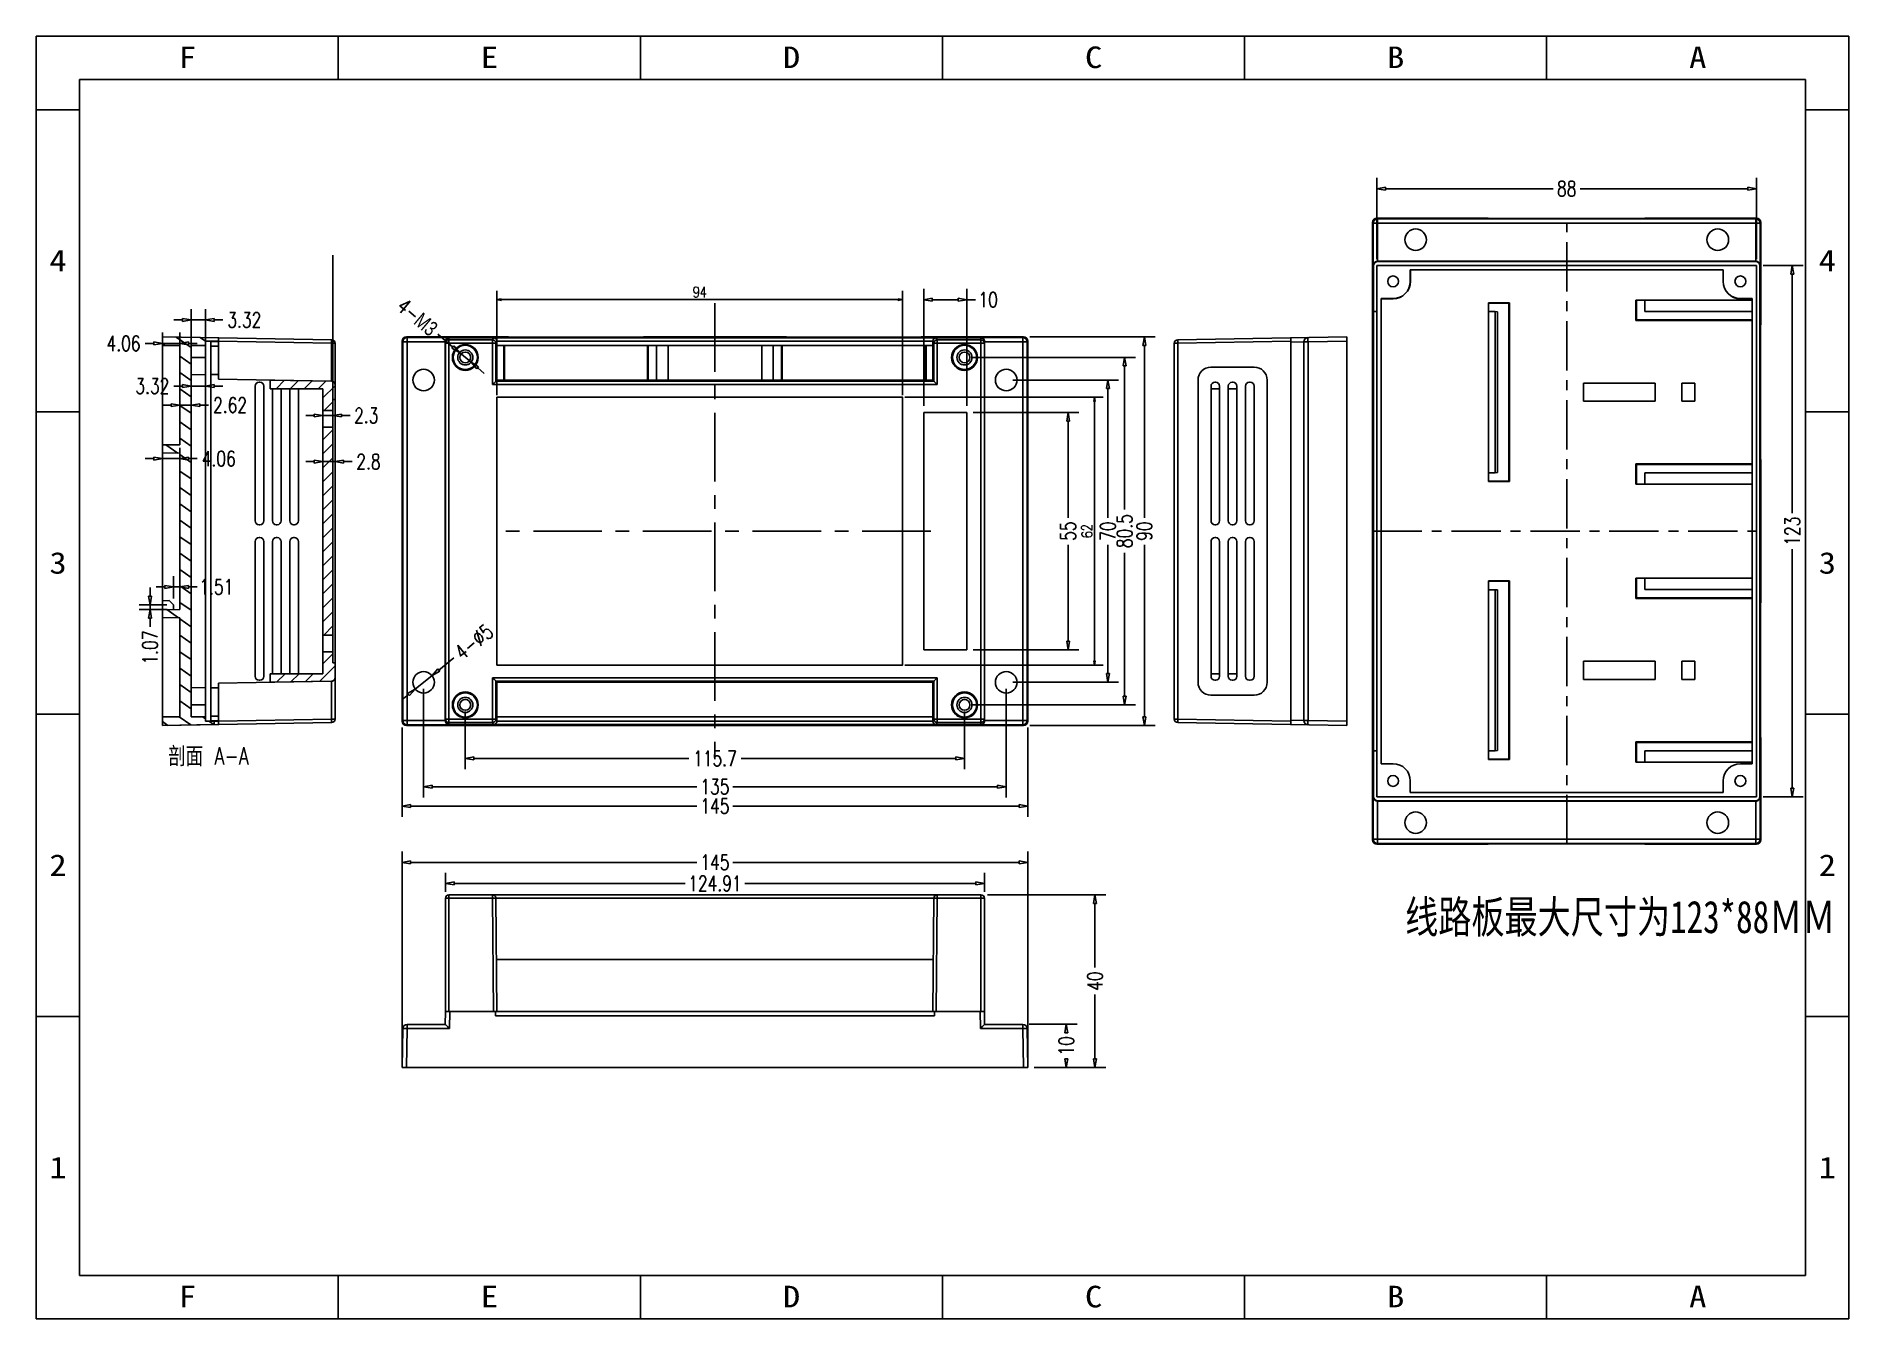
# Model space of a CAD drawing. Header units: millimetres. Extents: x -3871 to -3451, y -572 to -275.
import ezdxf
from ezdxf.enums import TextEntityAlignment as Align

# ---------------------------------------------------------------- set-up
doc = ezdxf.new("R2010")
doc.units = ezdxf.units.MM
doc.header["$LTSCALE"] = 0.5
doc.linetypes.add('CENTER', pattern=[50.8, 31.75, -6.35, 6.35, -6.35])
doc.layers.add('02___PRT_ALL_AXES', color=7, linetype='Continuous')
doc.layers.add('dim', color=3, linetype='Continuous')
doc.styles.add('romans', font='romans.shx', dxfattribs={"width": 0.75, "bigfont": 'fangsong.shx'})
doc.styles.get("Standard").update_dxf_attribs({"font": 'txt.shx', "width": 0.75})
doc.styles.add('TEXTSTYLE_0', font='txt', dxfattribs={"width": 0.8})
doc.dimstyles.new('D2', dxfattribs={"dimtxt": 2.5, "dimasz": 1, "dimexe": 2, "dimexo": 0.5, "dimgap": 0.5, "dimtad": 1, "dimdsep": 46, "dimtxsty": 'romans', "dimblk": 'CLOSEDBLANK', "dimcen": 0, "dimclrd": 4, "dimclre": 4, "dimclrt": 3, "dimazin": 2, "dimtfac": 0.5, "dimtmove": 0, "dimatfit": 3, "dimfxl": 1, "dimarcsym": 0})
doc.dimstyles.new('MSTD', dxfattribs={"dimtxt": 3.5, "dimasz": 2, "dimexe": 2.5, "dimexo": 1.5, "dimgap": 1, "dimtad": 0, "dimdsep": 46, "dimtxsty": 'romans', "dimblk": 'CLOSEDBLANK', "dimcen": 0, "dimclrd": 92, "dimclre": 92, "dimclrt": 3, "dimadec": 1, "dimazin": 2, "dimtfac": 0.5, "dimtmove": 0, "dimatfit": 3, "dimfxl": 1, "dimarcsym": 0})

msp = doc.modelspace()

# ---------------------------------------------------------------- texts
at = {"color": 2, "linetype": 'Continuous', "insert": (-3822.213, -439.25), "char_height": 3.9688, "width": 19.05, "attachment_point": 3}
msp.add_mtext('剖面 A-A', dxfattribs=at)
at = {"color": 4, "insert": (-3554.23, -474.777), "char_height": 7.5, "width": 173.3127, "attachment_point": 1, "style": 'romans'}
msp.add_mtext('{\\fKaiTi_GB2312|b0|i0|c134|p49;线路板最大尺寸为123*88ＭＭ}', dxfattribs=at)

# ---------------------------------------------------------------- blocks, each defined once
blk = doc.blocks.new('SUN_6HWZ35TKXU86YGHH1AY77V3D6FJ')
at = {"color": 7, "linetype": 'Continuous'}
for p, q in [((-420, 297), (0, 297)), ((-420, 0), (-420, 297)), ((-350, 287), (-350, 297)), ((-280, 287), (-280, 297)), ((-210, 287), (-210, 297)), ((-140, 287), (-140, 297)), ((-70, 287), (-70, 297)), ((0, 0), (0, 297)), ((-410, 287), (-10, 287)), ((-410, 10), (-410, 287)), ((-10, 10), (-10, 287)), ((-420, 280), (-410, 280)), ((-10, 280), (0, 280)), ((-420, 210), (-410, 210)), ((-10, 210), (0, 210)), ((-420, 140), (-410, 140)), ((-10, 140), (0, 140)), ((-420, 70), (-410, 70)), ((-10, 70), (0, 70)), ((-410, 10), (-10, 10)), ((-350, 0), (-350, 10)), ((-280, 0), (-280, 10)), ((-210, 0), (-210, 10)), ((-140, 0), (-140, 10)), ((-70, 0), (-70, 10)), ((-420, 0), (0, 0))]:
    blk.add_line(p, q, dxfattribs=at)
at = {"color": 2, "linetype": 'Continuous', "style": 'TEXTSTYLE_0'}
for s, width, p, p2 in [('F', 1.292308, (-386.98, 289.63), (-382.98, 289.63)), ('E', 1.292308, (-316.98, 289.63), (-312.98, 289.63)), ('D', 1.2, (-246.98, 289.63), (-242.98, 289.63)), ('C', 1.12, (-176.98, 289.63), (-172.98, 289.63)), ('B', 1.2, (-106.98, 289.63), (-102.98, 289.63)), ('A', 1.05, (-36.98, 289.63), (-32.98, 289.63)), ('4', 1.12, (-416.95, 242.54), (-412.95, 242.54)), ('4', 1.12, (-6.95, 242.54), (-2.95, 242.54)), ('3', 1.2, (-416.95, 172.54), (-412.95, 172.54)), ('3', 1.2, (-6.95, 172.54), (-2.95, 172.54)), ('2', 1.2, (-416.95, 102.54), (-412.95, 102.54)), ('2', 1.2, (-6.95, 102.54), (-2.95, 102.54)), ('1', 3.36, (-416.95, 32.54), (-412.95, 32.54)), ('1', 3.36, (-6.95, 32.54), (-2.95, 32.54)), ('F', 1.292308, (-386.98, 2.63), (-382.98, 2.63)), ('E', 1.292308, (-316.98, 2.63), (-312.98, 2.63)), ('D', 1.2, (-246.98, 2.63), (-242.98, 2.63)), ('C', 1.12, (-176.98, 2.63), (-172.98, 2.63)), ('B', 1.2, (-106.98, 2.63), (-102.98, 2.63)), ('A', 1.05, (-36.98, 2.63), (-32.98, 2.63))]:
    blk.add_text(s, height=5, dxfattribs=dict(at, width=width)).set_placement(p, p2, align=Align.FIT)
blk = doc.blocks.new('_ClosedBlank')
at = {"color": 0, "linetype": 'ByBlock', "lineweight": -2}
for p, q in [((-1, 0.17), (0, 0)), ((-1, 0.17), (-1, -0.17)), ((0, 0), (-1, -0.17))]:
    blk.add_line(p, q, dxfattribs=at)
blk = doc.blocks.new('*D5')
at = {"layer": 'Defpoints', "color": 0}
for p in [(-3009.79, -2228.17), (-3009.79, -2266.84), (-3012.09, -2272.48)]:
    blk.add_point(p, dxfattribs=at)
at = {"layer": 'dim', "color": 92, "lineweight": -2}
for p, q in [((-3009.79, -2229.67), (-3009.79, -2269.34)), ((-3014.09, -2266.84), (-3016.09, -2266.84)), ((-3012.09, -2270.98), (-3012.09, -2264.34)), ((-3012.09, -2266.84), (-3009.79, -2266.84)), ((-3007.79, -2266.84), (-3005.79, -2266.84))]:
    blk.add_line(p, q, dxfattribs=at)
at = {"layer": 'dim', "color": 92, "lineweight": -2, "xscale": 2, "yscale": 2, "zscale": 2}
blk.add_blockref('_ClosedBlank', (-3012.09, -2266.84), dxfattribs=at)
at = {"layer": 'dim', "color": 92, "lineweight": -2, "xscale": 2, "yscale": 2, "zscale": 2, "rotation": 180}
blk.add_blockref('_ClosedBlank', (-3009.79, -2266.84), dxfattribs=at)
at = {"layer": 'dim', "color": 3, "insert": (-3002.04, -2266.84), "char_height": 3.5, "attachment_point": 5, "style": 'romans'}
blk.add_mtext('2.3', dxfattribs=at)
blk = doc.blocks.new('*D6')
at = {"layer": 'Defpoints', "color": 0}
for p in [(-3012.09, -2274.32), (-3009.29, -2274.32), (-3009.29, -2277.52)]:
    blk.add_point(p, dxfattribs=at)
at = {"layer": 'dim', "color": 92, "lineweight": -2}
for p, q in [((-3012.09, -2275.82), (-3012.09, -2280.02)), ((-3009.29, -2275.82), (-3009.29, -2280.02)), ((-3014.09, -2277.52), (-3016.09, -2277.52)), ((-3012.09, -2277.52), (-3009.29, -2277.52)), ((-3007.29, -2277.52), (-3005.29, -2277.52))]:
    blk.add_line(p, q, dxfattribs=at)
at = {"layer": 'dim', "color": 92, "lineweight": -2, "xscale": 2, "yscale": 2, "zscale": 2}
blk.add_blockref('_ClosedBlank', (-3012.09, -2277.52), dxfattribs=at)
at = {"layer": 'dim', "color": 92, "lineweight": -2, "xscale": 2, "yscale": 2, "zscale": 2, "rotation": 180}
blk.add_blockref('_ClosedBlank', (-3009.29, -2277.52), dxfattribs=at)
at = {"layer": 'dim', "color": 3, "insert": (-3001.54, -2277.52), "char_height": 3.5, "attachment_point": 5, "style": 'romans'}
blk.add_mtext('2.8', dxfattribs=at)
blk = doc.blocks.new('*D7')
at = {"layer": 'Defpoints', "color": 0}
for p in [(-3045.22, -2306.53), (-3046.73, -2310.68), (-3045.22, -2310.13)]:
    blk.add_point(p, dxfattribs=at)
at = {"layer": 'dim', "color": 92, "lineweight": -2}
for p, q in [((-3046.73, -2309.18), (-3046.73, -2304.03)), ((-3045.22, -2308.63), (-3045.22, -2304.03)), ((-3048.73, -2306.53), (-3050.73, -2306.53)), ((-3046.73, -2306.53), (-3045.22, -2306.53)), ((-3043.22, -2306.53), (-3041.22, -2306.53))]:
    blk.add_line(p, q, dxfattribs=at)
at = {"layer": 'dim', "color": 92, "lineweight": -2, "xscale": 2, "yscale": 2, "zscale": 2}
blk.add_blockref('_ClosedBlank', (-3046.73, -2306.53), dxfattribs=at)
at = {"layer": 'dim', "color": 92, "lineweight": -2, "xscale": 2, "yscale": 2, "zscale": 2, "rotation": 180}
blk.add_blockref('_ClosedBlank', (-3045.22, -2306.53), dxfattribs=at)
at = {"layer": 'dim', "color": 3, "insert": (-3036.78, -2306.53), "char_height": 3.5, "attachment_point": 5, "style": 'romans'}
blk.add_mtext('1.51', dxfattribs=at)
blk = doc.blocks.new('*D8')
at = {"layer": 'Defpoints', "color": 0}
for p in [(-3039.29, -2244.7), (-3042.61, -2252.43), (-3039.29, -2252.43)]:
    blk.add_point(p, dxfattribs=at)
at = {"layer": 'dim', "color": 92, "lineweight": -2}
for p, q in [((-3042.61, -2250.93), (-3042.61, -2242.2)), ((-3039.29, -2250.93), (-3039.29, -2242.2)), ((-3044.61, -2244.7), (-3046.61, -2244.7)), ((-3042.61, -2244.7), (-3039.29, -2244.7)), ((-3037.29, -2244.7), (-3035.29, -2244.7))]:
    blk.add_line(p, q, dxfattribs=at)
at = {"layer": 'dim', "color": 92, "lineweight": -2, "xscale": 2, "yscale": 2, "zscale": 2}
blk.add_blockref('_ClosedBlank', (-3042.61, -2244.7), dxfattribs=at)
at = {"layer": 'dim', "color": 92, "lineweight": -2, "xscale": 2, "yscale": 2, "zscale": 2, "rotation": 180}
blk.add_blockref('_ClosedBlank', (-3039.29, -2244.7), dxfattribs=at)
at = {"layer": 'dim', "color": 3, "insert": (-3030.29, -2244.7), "char_height": 3.5, "attachment_point": 5, "style": 'romans'}
blk.add_mtext('3.32', dxfattribs=at)
blk = doc.blocks.new('*D9')
at = {"layer": 'Defpoints', "color": 0}
for p in [(-3045.22, -2276.82), (-3049.29, -2281.2), (-3045.22, -2281.2)]:
    blk.add_point(p, dxfattribs=at)
at = {"layer": 'dim', "color": 92, "lineweight": -2}
for p, q in [((-3049.29, -2279.7), (-3049.29, -2274.32)), ((-3045.22, -2279.7), (-3045.22, -2274.32)), ((-3051.29, -2276.82), (-3053.29, -2276.82)), ((-3049.29, -2276.82), (-3045.22, -2276.82)), ((-3043.22, -2276.82), (-3041.22, -2276.82))]:
    blk.add_line(p, q, dxfattribs=at)
at = {"layer": 'dim', "color": 92, "lineweight": -2, "xscale": 2, "yscale": 2, "zscale": 2}
blk.add_blockref('_ClosedBlank', (-3049.29, -2276.82), dxfattribs=at)
at = {"layer": 'dim', "color": 92, "lineweight": -2, "xscale": 2, "yscale": 2, "zscale": 2, "rotation": 180}
blk.add_blockref('_ClosedBlank', (-3045.22, -2276.82), dxfattribs=at)
at = {"layer": 'dim', "color": 3, "insert": (-3036.22, -2276.82), "char_height": 3.5, "attachment_point": 5, "style": 'romans'}
blk.add_mtext('4.06', dxfattribs=at)
blk = doc.blocks.new('*D10')
at = {"layer": 'Defpoints', "color": 0}
for p in [(-3045.22, -2262.86), (-3042.61, -2262.86), (-3042.61, -2264.44)]:
    blk.add_point(p, dxfattribs=at)
at = {"layer": 'dim', "color": 92, "lineweight": -2}
for p, q in [((-3047.22, -2264.44), (-3049.22, -2264.44)), ((-3045.22, -2264.36), (-3045.22, -2266.94)), ((-3045.22, -2264.44), (-3042.61, -2264.44)), ((-3042.61, -2264.36), (-3042.61, -2266.94)), ((-3040.61, -2264.44), (-3038.61, -2264.44))]:
    blk.add_line(p, q, dxfattribs=at)
at = {"layer": 'dim', "color": 92, "lineweight": -2, "xscale": 2, "yscale": 2, "zscale": 2}
blk.add_blockref('_ClosedBlank', (-3045.22, -2264.44), dxfattribs=at)
at = {"layer": 'dim', "color": 92, "lineweight": -2, "xscale": 2, "yscale": 2, "zscale": 2, "rotation": 180}
blk.add_blockref('_ClosedBlank', (-3042.61, -2264.44), dxfattribs=at)
at = {"layer": 'dim', "color": 3, "insert": (-3033.61, -2264.44), "char_height": 3.5, "attachment_point": 5, "style": 'romans'}
blk.add_mtext('2.62', dxfattribs=at)
blk = doc.blocks.new('*D11')
at = {"layer": 'Defpoints', "color": 0}
for p in [(-3042.61, -2260.03), (-3042.61, -2260.03), (-3039.29, -2260.03)]:
    blk.add_point(p, dxfattribs=at)
at = {"layer": 'dim', "color": 92, "lineweight": -2}
for p, q in [((-3042.61, -2258.53), (-3042.61, -2257.53)), ((-3039.29, -2258.53), (-3039.29, -2257.53)), ((-3044.61, -2260.03), (-3046.61, -2260.03)), ((-3039.29, -2260.03), (-3042.61, -2260.03)), ((-3037.29, -2260.03), (-3035.29, -2260.03))]:
    blk.add_line(p, q, dxfattribs=at)
at = {"layer": 'dim', "color": 92, "lineweight": -2, "xscale": 2, "yscale": 2, "zscale": 2}
blk.add_blockref('_ClosedBlank', (-3042.61, -2260.03), dxfattribs=at)
at = {"layer": 'dim', "color": 92, "lineweight": -2, "xscale": 2, "yscale": 2, "zscale": 2, "rotation": 180}
blk.add_blockref('_ClosedBlank', (-3039.29, -2260.03), dxfattribs=at)
at = {"layer": 'dim', "color": 3, "insert": (-3051.61, -2260.03), "char_height": 3.5, "attachment_point": 5, "style": 'romans'}
blk.add_mtext('3.32', dxfattribs=at)
blk = doc.blocks.new('*D12')
at = {"layer": 'Defpoints', "color": 0}
for p in [(-3049.29, -2250.15), (-3049.29, -2254.72), (-3045.22, -2254.72)]:
    blk.add_point(p, dxfattribs=at)
at = {"layer": 'dim', "color": 92, "lineweight": -2}
for p, q in [((-3051.29, -2250.15), (-3053.29, -2250.15)), ((-3049.29, -2253.22), (-3049.29, -2247.65)), ((-3045.22, -2250.15), (-3049.29, -2250.15)), ((-3045.22, -2253.22), (-3045.22, -2247.65)), ((-3043.22, -2250.15), (-3041.22, -2250.15))]:
    blk.add_line(p, q, dxfattribs=at)
at = {"layer": 'dim', "color": 92, "lineweight": -2, "xscale": 2, "yscale": 2, "zscale": 2}
blk.add_blockref('_ClosedBlank', (-3049.29, -2250.15), dxfattribs=at)
at = {"layer": 'dim', "color": 92, "lineweight": -2, "xscale": 2, "yscale": 2, "zscale": 2, "rotation": 180}
blk.add_blockref('_ClosedBlank', (-3045.22, -2250.15), dxfattribs=at)
at = {"layer": 'dim', "color": 3, "insert": (-3058.29, -2250.15), "char_height": 3.5, "attachment_point": 5, "style": 'romans'}
blk.add_mtext('4.06', dxfattribs=at)
blk = doc.blocks.new('*D13')
at = {"layer": 'Defpoints', "color": 0}
for p in [(-2853.76, -2258.62), (-2853.76, -2328.62), (-2830.2, -2328.62)]:
    blk.add_point(p, dxfattribs=at)
at = {"layer": 'dim', "color": 92, "lineweight": -2}
for p, q in [((-2852.26, -2258.62), (-2827.7, -2258.62)), ((-2830.2, -2260.62), (-2830.2, -2290.5)), ((-2830.2, -2326.62), (-2830.2, -2296.75)), ((-2852.26, -2328.62), (-2827.7, -2328.62))]:
    blk.add_line(p, q, dxfattribs=at)
at = {"layer": 'dim', "color": 92, "lineweight": -2, "xscale": 2, "yscale": 2, "zscale": 2}
for p, rotation in [((-2830.2, -2258.62), 90), ((-2830.2, -2328.62), 270)]:
    blk.add_blockref('_ClosedBlank', p, dxfattribs=dict(at, rotation=rotation))
at = {"layer": 'dim', "color": 3, "insert": (-2830.2, -2293.62), "char_height": 3.5, "attachment_point": 5, "rotation": 90, "style": 'romans'}
blk.add_mtext('70', dxfattribs=at)
blk = doc.blocks.new('*D2')
at = {"layer": 'Defpoints', "color": 0}
for p in [(-2863.41, -2253.37), (-2863.41, -2333.87), (-2826.32, -2333.87)]:
    blk.add_point(p, dxfattribs=at)
at = {"layer": 'dim', "color": 92, "lineweight": -2}
for p, q in [((-2861.91, -2253.37), (-2823.82, -2253.37)), ((-2826.32, -2255.37), (-2826.32, -2288.62)), ((-2826.32, -2331.87), (-2826.32, -2298.62)), ((-2861.91, -2333.87), (-2823.82, -2333.87))]:
    blk.add_line(p, q, dxfattribs=at)
at = {"layer": 'dim', "color": 92, "lineweight": -2, "xscale": 2, "yscale": 2, "zscale": 2}
for p, rotation in [((-2826.32, -2253.37), 90), ((-2826.32, -2333.87), 270)]:
    blk.add_blockref('_ClosedBlank', p, dxfattribs=dict(at, rotation=rotation))
at = {"layer": 'dim', "color": 3, "insert": (-2826.32, -2293.62), "char_height": 3.5, "attachment_point": 5, "rotation": 90, "style": 'romans'}
blk.add_mtext('80.5', dxfattribs=at)
blk = doc.blocks.new('*D14')
at = {"layer": 'Defpoints', "color": 0}
for p in [(-2849.76, -2248.62), (-2849.76, -2338.62), (-2821.73, -2338.62)]:
    blk.add_point(p, dxfattribs=at)
at = {"layer": 'dim', "color": 92, "lineweight": -2}
for p, q in [((-2848.26, -2248.62), (-2819.23, -2248.62)), ((-2821.73, -2250.62), (-2821.73, -2290.5)), ((-2821.73, -2336.62), (-2821.73, -2296.75)), ((-2848.26, -2338.62), (-2819.23, -2338.62))]:
    blk.add_line(p, q, dxfattribs=at)
at = {"layer": 'dim', "color": 92, "lineweight": -2, "xscale": 2, "yscale": 2, "zscale": 2}
for p, rotation in [((-2821.73, -2248.62), 90), ((-2821.73, -2338.62), 270)]:
    blk.add_blockref('_ClosedBlank', p, dxfattribs=dict(at, rotation=rotation))
at = {"layer": 'dim', "color": 3, "insert": (-2821.73, -2293.62), "char_height": 3.5, "attachment_point": 5, "rotation": 90, "style": 'romans'}
blk.add_mtext('90', dxfattribs=at)
blk = doc.blocks.new('*D15')
at = {"layer": 'Defpoints', "color": 0}
for p in [(-2979.1, -2333.86), (-2863.4, -2333.87), (-2863.4, -2346.26)]:
    blk.add_point(p, dxfattribs=at)
at = {"layer": 'dim', "color": 92, "lineweight": -2}
for p, q in [((-2979.1, -2335.36), (-2979.1, -2348.76)), ((-2863.4, -2335.37), (-2863.4, -2348.76)), ((-2977.1, -2346.26), (-2927.32, -2346.26)), ((-2865.4, -2346.26), (-2915.19, -2346.26))]:
    blk.add_line(p, q, dxfattribs=at)
at = {"layer": 'dim', "color": 92, "lineweight": -2, "xscale": 2, "yscale": 2, "zscale": 2, "rotation": 180}
blk.add_blockref('_ClosedBlank', (-2979.1, -2346.26), dxfattribs=at)
at = {"layer": 'dim', "color": 92, "lineweight": -2, "xscale": 2, "yscale": 2, "zscale": 2}
blk.add_blockref('_ClosedBlank', (-2863.4, -2346.26), dxfattribs=at)
at = {"layer": 'dim', "color": 3, "insert": (-2921.25, -2346.26), "char_height": 3.5, "attachment_point": 5, "style": 'romans'}
blk.add_mtext('115.7', dxfattribs=at)
blk = doc.blocks.new('*D16')
at = {"layer": 'Defpoints', "color": 0}
for p in [(-2988.76, -2328.62), (-2853.76, -2328.62), (-2853.76, -2352.81)]:
    blk.add_point(p, dxfattribs=at)
at = {"layer": 'dim', "color": 92, "lineweight": -2}
for p, q in [((-2988.76, -2330.12), (-2988.76, -2355.31)), ((-2853.76, -2330.12), (-2853.76, -2355.31)), ((-2986.76, -2352.81), (-2925.45, -2352.81)), ((-2855.76, -2352.81), (-2917.07, -2352.81))]:
    blk.add_line(p, q, dxfattribs=at)
at = {"layer": 'dim', "color": 92, "lineweight": -2, "xscale": 2, "yscale": 2, "zscale": 2, "rotation": 180}
blk.add_blockref('_ClosedBlank', (-2988.76, -2352.81), dxfattribs=at)
at = {"layer": 'dim', "color": 92, "lineweight": -2, "xscale": 2, "yscale": 2, "zscale": 2}
blk.add_blockref('_ClosedBlank', (-2853.76, -2352.81), dxfattribs=at)
at = {"layer": 'dim', "color": 3, "insert": (-2921.26, -2352.81), "char_height": 3.5, "attachment_point": 5, "style": 'romans'}
blk.add_mtext('135', dxfattribs=at)
blk = doc.blocks.new('*D17')
at = {"layer": 'Defpoints', "color": 0}
for p in [(-2993.76, -2337.62), (-2848.76, -2337.62), (-2848.76, -2357.29)]:
    blk.add_point(p, dxfattribs=at)
at = {"layer": 'dim', "color": 92, "lineweight": -2}
for p, q in [((-2993.76, -2339.12), (-2993.76, -2359.79)), ((-2848.76, -2339.12), (-2848.76, -2359.79)), ((-2991.76, -2357.29), (-2925.45, -2357.29)), ((-2850.76, -2357.29), (-2917.07, -2357.29))]:
    blk.add_line(p, q, dxfattribs=at)
at = {"layer": 'dim', "color": 92, "lineweight": -2, "xscale": 2, "yscale": 2, "zscale": 2, "rotation": 180}
blk.add_blockref('_ClosedBlank', (-2993.76, -2357.29), dxfattribs=at)
at = {"layer": 'dim', "color": 92, "lineweight": -2, "xscale": 2, "yscale": 2, "zscale": 2}
blk.add_blockref('_ClosedBlank', (-2848.76, -2357.29), dxfattribs=at)
at = {"layer": 'dim', "color": 3, "insert": (-2921.26, -2357.29), "char_height": 3.5, "attachment_point": 5, "style": 'romans'}
blk.add_mtext('145', dxfattribs=at)
blk = doc.blocks.new('*D18')
at = {"layer": 'Defpoints', "color": 0}
for p in [(-2849.92, -2407.83), (-2848.76, -2417.83), (-2839.84, -2417.83)]:
    blk.add_point(p, dxfattribs=at)
at = {"layer": 'dim', "color": 92, "lineweight": -2}
for p, q in [((-2848.42, -2407.83), (-2837.34, -2407.83)), ((-2839.84, -2409.83), (-2839.84, -2409.9)), ((-2847.26, -2417.83), (-2837.34, -2417.83)), ((-2839.84, -2415.83), (-2839.84, -2415.77))]:
    blk.add_line(p, q, dxfattribs=at)
at = {"layer": 'dim', "color": 92, "lineweight": -2, "xscale": 2, "yscale": 2, "zscale": 2}
for p, rotation in [((-2839.84, -2407.83), 90), ((-2839.84, -2417.83), 270)]:
    blk.add_blockref('_ClosedBlank', p, dxfattribs=dict(at, rotation=rotation))
at = {"layer": 'dim', "color": 3, "insert": (-2839.84, -2412.83), "char_height": 3.5, "attachment_point": 5, "rotation": 90, "style": 'romans'}
blk.add_mtext('10', dxfattribs=at)
blk = doc.blocks.new('*D19')
at = {"layer": 'Defpoints', "color": 0}
for p in [(-2859.61, -2377.83), (-2848.76, -2417.83), (-2833.2, -2417.83)]:
    blk.add_point(p, dxfattribs=at)
at = {"layer": 'dim', "color": 92, "lineweight": -2}
for p, q in [((-2858.11, -2377.83), (-2830.7, -2377.83)), ((-2833.2, -2379.83), (-2833.2, -2394.71)), ((-2833.2, -2415.83), (-2833.2, -2400.96)), ((-2847.26, -2417.83), (-2830.7, -2417.83))]:
    blk.add_line(p, q, dxfattribs=at)
at = {"layer": 'dim', "color": 92, "lineweight": -2, "xscale": 2, "yscale": 2, "zscale": 2}
for p, rotation in [((-2833.2, -2377.83), 90), ((-2833.2, -2417.83), 270)]:
    blk.add_blockref('_ClosedBlank', p, dxfattribs=dict(at, rotation=rotation))
at = {"layer": 'dim', "color": 3, "insert": (-2833.2, -2397.83), "char_height": 3.5, "attachment_point": 5, "rotation": 90, "style": 'romans'}
blk.add_mtext('40', dxfattribs=at)
blk = doc.blocks.new('*D20')
at = {"layer": 'Defpoints', "color": 0}
for p in [(-2848.76, -2370.32), (-2993.76, -2417.83), (-2848.76, -2417.83)]:
    blk.add_point(p, dxfattribs=at)
at = {"layer": 'dim', "color": 92, "lineweight": -2}
for p, q in [((-2993.76, -2416.33), (-2993.76, -2367.82)), ((-2848.76, -2416.33), (-2848.76, -2367.82)), ((-2991.76, -2370.32), (-2925.45, -2370.32)), ((-2850.76, -2370.32), (-2917.07, -2370.32))]:
    blk.add_line(p, q, dxfattribs=at)
at = {"layer": 'dim', "color": 92, "lineweight": -2, "xscale": 2, "yscale": 2, "zscale": 2, "rotation": 180}
blk.add_blockref('_ClosedBlank', (-2993.76, -2370.32), dxfattribs=at)
at = {"layer": 'dim', "color": 92, "lineweight": -2, "xscale": 2, "yscale": 2, "zscale": 2}
blk.add_blockref('_ClosedBlank', (-2848.76, -2370.32), dxfattribs=at)
at = {"layer": 'dim', "color": 3, "insert": (-2921.26, -2370.32), "char_height": 3.5, "attachment_point": 5, "style": 'romans'}
blk.add_mtext('145', dxfattribs=at)
blk = doc.blocks.new('*D21')
at = {"layer": 'Defpoints', "color": 0}
for p in [(-2858.8, -2375.21), (-2983.71, -2378.63), (-2858.8, -2378.64)]:
    blk.add_point(p, dxfattribs=at)
at = {"layer": 'dim', "color": 92, "lineweight": -2}
for p, q in [((-2983.71, -2377.13), (-2983.71, -2372.71)), ((-2858.8, -2377.14), (-2858.8, -2372.71)), ((-2981.71, -2375.21), (-2928.19, -2375.21)), ((-2860.8, -2375.21), (-2914.32, -2375.21))]:
    blk.add_line(p, q, dxfattribs=at)
at = {"layer": 'dim', "color": 92, "lineweight": -2, "xscale": 2, "yscale": 2, "zscale": 2, "rotation": 180}
blk.add_blockref('_ClosedBlank', (-2983.71, -2375.21), dxfattribs=at)
at = {"layer": 'dim', "color": 92, "lineweight": -2, "xscale": 2, "yscale": 2, "zscale": 2}
blk.add_blockref('_ClosedBlank', (-2858.8, -2375.21), dxfattribs=at)
at = {"layer": 'dim', "color": 3, "insert": (-2921.25, -2375.21), "char_height": 3.5, "attachment_point": 5, "style": 'romans'}
blk.add_mtext('124.91', dxfattribs=at)
blk = doc.blocks.new('*D22')
at = {"layer": 'Defpoints', "color": 0}
for p in [(-2862.88, -2266.12), (-2862.88, -2321.12), (-2839.4, -2321.12)]:
    blk.add_point(p, dxfattribs=at)
at = {"layer": 'dim', "color": 92, "lineweight": -2}
for p, q in [((-2861.38, -2266.12), (-2836.9, -2266.12)), ((-2839.4, -2268.12), (-2839.4, -2290.5)), ((-2839.4, -2319.12), (-2839.4, -2296.75)), ((-2861.38, -2321.12), (-2836.9, -2321.12))]:
    blk.add_line(p, q, dxfattribs=at)
at = {"layer": 'dim', "color": 92, "lineweight": -2, "xscale": 2, "yscale": 2, "zscale": 2}
for p, rotation in [((-2839.4, -2266.12), 90), ((-2839.4, -2321.12), 270)]:
    blk.add_blockref('_ClosedBlank', p, dxfattribs=dict(at, rotation=rotation))
at = {"layer": 'dim', "color": 3, "insert": (-2839.4, -2293.62), "char_height": 3.5, "attachment_point": 5, "rotation": 90, "style": 'romans'}
blk.add_mtext('55', dxfattribs=at)
blk = doc.blocks.new('*D23')
at = {"layer": 'Defpoints', "color": 0}
for p in [(-2862.88, -2240.03), (-2872.88, -2266.12), (-2862.88, -2266.12)]:
    blk.add_point(p, dxfattribs=at)
at = {"layer": 'dim', "color": 92, "lineweight": -2}
for p, q in [((-2872.88, -2264.62), (-2872.88, -2237.53)), ((-2862.88, -2264.62), (-2862.88, -2237.53)), ((-2870.88, -2240.03), (-2864.88, -2240.03)), ((-2862.88, -2240.03), (-2860.88, -2240.03))]:
    blk.add_line(p, q, dxfattribs=at)
at = {"layer": 'dim', "color": 92, "lineweight": -2, "xscale": 2, "yscale": 2, "zscale": 2, "rotation": 180}
blk.add_blockref('_ClosedBlank', (-2872.88, -2240.03), dxfattribs=at)
at = {"layer": 'dim', "color": 92, "lineweight": -2, "xscale": 2, "yscale": 2, "zscale": 2}
blk.add_blockref('_ClosedBlank', (-2862.88, -2240.03), dxfattribs=at)
at = {"layer": 'dim', "color": 3, "insert": (-2857.95, -2240.03), "char_height": 3.5, "attachment_point": 5, "style": 'romans'}
blk.add_mtext('10', dxfattribs=at)
blk = doc.blocks.new('*D24')
at = {"layer": 'Defpoints', "color": 0}
for p in [(-2990.71, -2330.19), (-2986.81, -2327.06)]:
    blk.add_point(p, dxfattribs=at)
at = {"layer": 'dim', "color": 92, "lineweight": -2}
for p, q in [((-2981.73, -2322.97), (-2985.25, -2325.8)), ((-2990.71, -2330.19), (-2986.81, -2327.06)), ((-2992.26, -2331.45), (-2993.82, -2332.7))]:
    blk.add_line(p, q, dxfattribs=at)
at = {"layer": 'dim', "color": 92, "lineweight": -2, "xscale": 2, "yscale": 2, "zscale": 2}
for p, rotation in [((-2986.81, -2327.06), 218.8343885030004), ((-2990.71, -2330.19), 38.83438850300038)]:
    blk.add_blockref('_ClosedBlank', p, dxfattribs=dict(at, rotation=rotation))
at = {"layer": 'dim', "color": 3, "insert": (-2977.11, -2319.25), "char_height": 3.5, "attachment_point": 5, "rotation": 38.8344, "style": 'romans'}
blk.add_mtext('4-∅5', dxfattribs=at)
blk = doc.blocks.new('*D25')
at = {"layer": 'Defpoints', "color": 0}
for p in [(-2980.44, -2252.26), (-2977.76, -2254.51)]:
    blk.add_point(p, dxfattribs=at)
at = {"layer": 'dim', "color": 92, "lineweight": -2}
for p, q in [((-2985.5, -2248.03), (-2981.98, -2250.98)), ((-2977.76, -2254.51), (-2980.44, -2252.26)), ((-2976.23, -2255.79), (-2974.69, -2257.08))]:
    blk.add_line(p, q, dxfattribs=at)
at = {"layer": 'dim', "color": 92, "lineweight": -2, "xscale": 2, "yscale": 2, "zscale": 2}
for p, rotation in [((-2980.44, -2252.26), 320.0560604423546), ((-2977.76, -2254.51), 140.0560604423546)]:
    blk.add_blockref('_ClosedBlank', p, dxfattribs=dict(at, rotation=rotation))
at = {"layer": 'dim', "color": 3, "insert": (-2990.21, -2244.08), "char_height": 3.5, "attachment_point": 5, "rotation": 320.0561, "style": 'romans'}
blk.add_mtext('4-{\\fArial|b0|i0|c0|p32;M3}', dxfattribs=at)
blk = doc.blocks.new('*D26')
at = {"layer": 'Defpoints', "color": 0}
for p in [(-3052.14, -2311.76), (-3046.73, -2310.68), (-3046.73, -2311.76)]:
    blk.add_point(p, dxfattribs=at)
at = {"layer": 'dim', "color": 92, "lineweight": -2}
for p, q in [((-3052.14, -2308.68), (-3052.14, -2306.68)), ((-3048.23, -2310.68), (-3054.64, -2310.68)), ((-3048.23, -2311.76), (-3054.64, -2311.76)), ((-3052.14, -2310.68), (-3052.14, -2311.76)), ((-3052.14, -2313.76), (-3052.14, -2315.76))]:
    blk.add_line(p, q, dxfattribs=at)
at = {"layer": 'dim', "color": 92, "lineweight": -2, "xscale": 2, "yscale": 2, "zscale": 2}
for p, rotation in [((-3052.14, -2310.68), 270), ((-3052.14, -2311.76), 90)]:
    blk.add_blockref('_ClosedBlank', p, dxfattribs=dict(at, rotation=rotation))
at = {"layer": 'dim', "color": 3, "insert": (-3052.14, -2320.57), "char_height": 3.5, "attachment_point": 5, "rotation": 90, "style": 'romans'}
blk.add_mtext('1.07', dxfattribs=at)
blk = doc.blocks.new('*D3')
at = {"layer": 'Defpoints', "color": 0}
for p in [(-2679.87, -2214.31), (-2767.87, -2232.12), (-2679.87, -2232.12)]:
    blk.add_point(p, dxfattribs=at)
at = {"layer": 'dim', "color": 92, "lineweight": -2}
for p, q in [((-2767.87, -2230.62), (-2767.87, -2211.81)), ((-2679.87, -2230.62), (-2679.87, -2211.81)), ((-2765.87, -2214.31), (-2727, -2214.31)), ((-2681.87, -2214.31), (-2720.75, -2214.31))]:
    blk.add_line(p, q, dxfattribs=at)
at = {"layer": 'dim', "color": 92, "lineweight": -2, "xscale": 2, "yscale": 2, "zscale": 2, "rotation": 180}
blk.add_blockref('_ClosedBlank', (-2767.87, -2214.31), dxfattribs=at)
at = {"layer": 'dim', "color": 92, "lineweight": -2, "xscale": 2, "yscale": 2, "zscale": 2}
blk.add_blockref('_ClosedBlank', (-2679.87, -2214.31), dxfattribs=at)
at = {"layer": 'dim', "color": 3, "insert": (-2723.87, -2214.31), "char_height": 3.5, "attachment_point": 5, "style": 'romans'}
blk.add_mtext('88', dxfattribs=at)
blk = doc.blocks.new('*D4')
at = {"layer": 'Defpoints', "color": 0}
for p in [(-2679.87, -2232.12), (-2679.87, -2355.12), (-2671.6, -2355.12)]:
    blk.add_point(p, dxfattribs=at)
at = {"layer": 'dim', "color": 92, "lineweight": -2}
for p, q in [((-2678.37, -2232.12), (-2669.1, -2232.12)), ((-2671.6, -2234.12), (-2671.6, -2289.44)), ((-2671.6, -2353.12), (-2671.6, -2297.81)), ((-2678.37, -2355.12), (-2669.1, -2355.12))]:
    blk.add_line(p, q, dxfattribs=at)
at = {"layer": 'dim', "color": 92, "lineweight": -2, "xscale": 2, "yscale": 2, "zscale": 2}
for p, rotation in [((-2671.6, -2232.12), 90), ((-2671.6, -2355.12), 270)]:
    blk.add_blockref('_ClosedBlank', p, dxfattribs=dict(at, rotation=rotation))
at = {"layer": 'dim', "color": 3, "insert": (-2671.6, -2293.62), "char_height": 3.5, "attachment_point": 5, "rotation": 90, "style": 'romans'}
blk.add_mtext('123', dxfattribs=at)
blk = doc.blocks.new('*D27')
at = {"layer": 'Defpoints', "color": 0}
for p in [(-2877.76, -2240), (-2971.76, -2262.62), (-2877.76, -2262.62)]:
    blk.add_point(p, dxfattribs=at)
at = {"layer": 'dim', "color": 4, "lineweight": -2}
for p, q in [((-2971.76, -2262.12), (-2971.76, -2238)), ((-2877.76, -2262.12), (-2877.76, -2238)), ((-2970.76, -2240), (-2878.76, -2240))]:
    blk.add_line(p, q, dxfattribs=at)
at = {"layer": 'dim', "color": 4, "lineweight": -2, "rotation": 180}
blk.add_blockref('_ClosedBlank', (-2971.76, -2240), dxfattribs=at)
at = {"layer": 'dim', "color": 4, "lineweight": -2}
blk.add_blockref('_ClosedBlank', (-2877.76, -2240), dxfattribs=at)
at = {"layer": 'dim', "color": 3, "insert": (-2924.76, -2238.25), "char_height": 2.5, "attachment_point": 5, "style": 'romans'}
blk.add_mtext('94', dxfattribs=at)
blk = doc.blocks.new('*D28')
at = {"layer": 'Defpoints', "color": 0}
for p in [(-2877.76, -2262.62), (-2877.76, -2324.62), (-2833.31, -2324.62)]:
    blk.add_point(p, dxfattribs=at)
at = {"layer": 'dim', "color": 4, "lineweight": -2}
for p, q in [((-2877.26, -2262.62), (-2831.31, -2262.62)), ((-2833.31, -2263.62), (-2833.31, -2323.62)), ((-2877.26, -2324.62), (-2831.31, -2324.62))]:
    blk.add_line(p, q, dxfattribs=at)
for p, rotation in [((-2833.31, -2262.62), 90), ((-2833.31, -2324.62), 270)]:
    blk.add_blockref('_ClosedBlank', p, dxfattribs=dict(at, rotation=rotation))
at = {"layer": 'dim', "color": 3, "insert": (-2835.06, -2293.62), "char_height": 2.5, "attachment_point": 5, "rotation": 90, "style": 'romans'}
blk.add_mtext('62', dxfattribs=at)

# ---------------------------------------------------------------- dimensions: what is measured, and where the dimension line sits
at = {"layer": 'dim'}
for base, p1, p2, dimstyle, picture, middle, set_off in [((-3472.8, -309.884), (-3560.8, -327.702), (-3472.8, -327.702), 'MSTD', '*D3', (-3516.8, -309.884), (-792.928, 1904.422)), ((-3802.713, -362.414), (-3805.013, -368.062), (-3802.713, -323.749), 'MSTD', '*D5', (-3794.963, -362.414), (-792.928, 1904.422)), ((-3670.685, -335.58), (-3764.685, -358.202), (-3670.685, -358.202), 'D2', '*D27', (-3717.685, -333.83), (-792.928, 1904.422)), ((-3655.81, -335.609), (-3665.81, -361.702), (-3655.81, -361.702), 'MSTD', '*D23', (-3650.873, -335.609), (-792.928, 1904.422)), ((-3832.213, -340.274), (-3835.533, -348.006), (-3832.213, -348.006), 'MSTD', '*D8', (-3823.213, -340.274), (-792.928, 1904.422)), ((-3842.213, -345.73), (-3838.149, -350.298), (-3842.213, -350.298), 'MSTD', '*D12', (-3851.213, -345.73), (-792.928, 1904.422)), ((-3835.533, -355.606), (-3832.213, -355.606), (-3835.533, -355.606), 'MSTD', '*D11', (-3844.533, -355.606), (-792.928, 1904.422)), ((-3835.533, -360.021), (-3838.149, -358.434), (-3835.533, -358.434), 'MSTD', '*D10', (-3826.533, -360.021), (-792.928, 1904.422)), ((-3838.149, -372.396), (-3842.213, -376.781), (-3838.149, -376.781), 'MSTD', '*D9', (-3829.149, -372.396), (-792.928, 1904.422)), ((-3802.213, -373.097), (-3805.013, -369.9), (-3802.213, -369.9), 'MSTD', '*D6', (-3794.463, -373.097), (-792.928, 1904.422)), ((-3838.149, -402.103), (-3839.658, -406.262), (-3838.149, -405.706), 'MSTD', '*D7', (-3829.711, -402.103), (-792.928, 1904.422)), ((-3646.685, -448.386), (-3781.685, -424.202), (-3646.685, -424.202), 'MSTD', '*D16', (-3714.185, -448.386), (-792.928, 1904.422)), ((-3656.33, -441.842), (-3772.03, -429.442), (-3656.33, -429.452), 'MSTD', '*D15', (-3714.18, -441.842), (-792.928, 1904.422)), ((-3641.685, -452.867), (-3786.685, -433.202), (-3641.685, -433.202), 'MSTD', '*D17', (-3714.185, -452.867), (-792.928, 1904.422)), ((-3641.685, -465.895), (-3786.685, -513.412), (-3641.685, -513.412), 'MSTD', '*D20', (-3714.185, -465.895), (-792.928, 1904.422)), ((-3651.7279, -470.7926), (-3776.6331, -474.2126), (-3651.7279, -474.2157), 'MSTD', '*D21', (-3714.1805, -470.7926), (-792.9275, 1904.4224))]:
    dim = msp.add_linear_dim(base=base, p1=p1, p2=p2, dimstyle=dimstyle, dxfattribs=at)
    dim.commit()
    dim.dimension.update_dxf_attribs({"geometry": picture, "text_midpoint": middle, "insert": set_off})
for base, p1, p2, dimstyle, picture, middle in [((-3464.527, -450.702), (-3472.8, -327.702), (-3472.8, -450.702), 'MSTD', '*D4', (-3464.527, -389.202)), ((-3614.656, -434.202), (-3642.685, -344.202), (-3642.685, -434.202), 'MSTD', '*D14', (-3614.656, -389.202)), ((-3619.25, -429.452), (-3656.34, -348.952), (-3656.34, -429.452), 'MSTD', '*D2', (-3619.25, -389.202)), ((-3623.131, -424.202), (-3646.685, -354.202), (-3646.685, -424.202), 'MSTD', '*D13', (-3623.131, -389.202)), ((-3626.237, -420.202), (-3670.685, -358.202), (-3670.685, -420.202), 'D2', '*D28', (-3627.987, -389.202)), ((-3632.328, -416.702), (-3655.81, -361.702), (-3655.81, -416.702), 'MSTD', '*D22', (-3632.328, -389.202)), ((-3845.063, -407.336), (-3839.658, -406.262), (-3839.658, -407.336), 'MSTD', '*D26', (-3845.063, -416.149)), ((-3626.131, -513.412), (-3652.538, -473.412), (-3641.685, -513.412), 'MSTD', '*D19', (-3626.131, -493.412))]:
    dim = msp.add_linear_dim(base=base, p1=p1, p2=p2, angle=90, dimstyle=dimstyle, dxfattribs=at)
    dim.commit()
    dim.dimension.update_dxf_attribs({"geometry": picture, "text_midpoint": middle, "insert": (-792.928, 1904.422)})
for p1, p2, text, picture, middle in [((-3770.689, -350.085), (-3773.372, -347.838), '4-{\\fArial|b0|i0|c0|p32;M3}', '*D25', (-3783.139, -339.659)), ((-3783.633, -425.769), (-3779.738, -422.634), '4-<>', '*D24', (-3770.036, -414.824))]:
    dim = msp.add_diameter_dim_2p(p1=p1, p2=p2, text=text, dimstyle='MSTD', dxfattribs=at)
    dim.commit()
    dim.dimension.update_dxf_attribs({"geometry": picture, "text_midpoint": middle, "dimtype": 131, "insert": (-792.928, 1904.422)})
dim = msp.add_linear_dim(base=(-3632.771, -513.412), p1=(-3642.843, -503.412), p2=(-3641.685, -513.412), angle=90, dimstyle='MSTD', dxfattribs=at)
dim.commit()
dim.dimension.update_dxf_attribs({"geometry": '*D18', "text_midpoint": (-3632.771, -508.412), "dimtype": 128, "insert": (-792.928, 1904.422)})

# ---------------------------------------------------------------- hatches: boundary and pattern name
at = {"linetype": 'Continuous'}
h = msp.add_hatch(dxfattribs=at)
h.set_pattern_fill('DEFAULT__1', color=2, scale=3.115165, angle=325, style=0, pattern_type=0)
h.set_pattern_definition([(325, (-3913.5544, -641.9276), (1.786785, 2.551794), [])])
edge = h.paths.add_edge_path()
edge.add_line((-3838.149, -407.31), (-3842.213, -407.381))
edge.add_line((-3838.149, -407.31), (-3838.149, -371.162))
edge.add_line((-3838.149, -371.162), (-3842.213, -371.091))
edge.add_line((-3842.213, -371.091), (-3842.213, -369.182))
edge.add_line((-3838.149, -369.182), (-3842.213, -369.182))
edge.add_line((-3838.149, -369.182), (-3838.149, -346.202))
edge.add_line((-3838.149, -346.202), (-3842.213, -346.202))
edge.add_line((-3842.213, -346.202), (-3842.213, -344.202))
edge.add_line((-3829.213, -344.429), (-3842.213, -344.202))
edge.add_line((-3829.213, -345.202), (-3829.213, -344.429))
edge.add_line((-3829.213, -345.202), (-3832.213, -345.202))
edge.add_line((-3832.213, -346.202), (-3832.213, -345.202))
edge.add_line((-3832.213, -346.202), (-3835.533, -346.202))
edge.add_line((-3835.533, -346.202), (-3835.533, -432.202))
edge.add_line((-3832.213, -432.202), (-3835.533, -432.202))
edge.add_line((-3832.213, -433.202), (-3832.213, -432.202))
edge.add_line((-3830.213, -433.202), (-3832.213, -433.202))
edge.add_line((-3830.213, -433.992), (-3830.213, -433.202))
edge.add_line((-3830.213, -433.992), (-3842.213, -434.202))
edge.add_line((-3842.213, -434.202), (-3842.213, -432.202))
edge.add_line((-3838.149, -432.202), (-3842.213, -432.202))
edge.add_line((-3838.149, -432.202), (-3838.149, -409.29))
edge.add_line((-3838.149, -409.29), (-3842.213, -409.219))
edge.add_line((-3842.213, -409.219), (-3842.213, -407.381))
h = msp.add_hatch(dxfattribs=at)
h.set_pattern_fill('A', color=2, scale=2.292206, angle=45, style=0, pattern_type=0)
h.set_pattern_definition([(45, (-3913.5544, -641.9276), (-1.620835, 1.620835), [])])
edge = h.paths.add_edge_path()
edge.add_spline(control_points=[(-3802.213, -423.154), (-3802.213, -423.616), (-3802.537, -423.946), (-3802.999, -423.954)], knot_values=[0, 0, 0, 0, 1, 1, 1, 1], weights=[1, 0.8088336, 0.8088336, 1], degree=3, periodic=0)
edge.add_line((-3802.999, -423.954), (-3817.213, -424.202))
edge.add_line((-3817.213, -422.202), (-3817.213, -424.202))
edge.add_line((-3817.213, -422.202), (-3805.013, -422.202))
edge.add_line((-3805.013, -422.202), (-3805.013, -417.138))
edge.add_line((-3802.713, -417.138), (-3805.013, -417.138))
edge.add_line((-3802.713, -419.702), (-3802.713, -417.138))
edge.add_line((-3802.713, -419.702), (-3802.213, -419.702))
edge.add_line((-3802.213, -423.154), (-3802.213, -419.702))
edge = h.paths.add_edge_path()
edge.add_line((-3802.713, -358.702), (-3802.213, -358.702))
edge.add_line((-3802.713, -361.265), (-3802.713, -358.702))
edge.add_line((-3802.713, -361.265), (-3805.013, -361.265))
edge.add_line((-3805.013, -361.265), (-3805.013, -356.202))
edge.add_line((-3817.213, -356.202), (-3805.013, -356.202))
edge.add_line((-3817.213, -354.202), (-3817.213, -356.202))
edge.add_line((-3802.999, -354.45), (-3817.213, -354.202))
edge.add_spline(control_points=[(-3802.213, -355.25), (-3802.213, -354.788), (-3802.537, -354.458), (-3802.999, -354.45)], knot_values=[0, 0, 0, 0, 1, 1, 1, 1], weights=[1, 0.8088336, 0.8088336, 1], degree=3, periodic=0)
edge.add_line((-3802.213, -358.702), (-3802.213, -355.25))
edge = h.paths.add_edge_path()
edge.add_line((-3805.013, -413.265), (-3805.013, -365.138))
edge.add_line((-3802.713, -365.138), (-3805.013, -365.138))
edge.add_line((-3802.713, -413.265), (-3802.713, -365.138))
edge.add_line((-3802.713, -413.265), (-3805.013, -413.265))

# ---------------------------------------------------------------- linework, layer by layer
at = {"color": 7, "linetype": 'Continuous'}
for p, q in [((-3561.8, -460.702), (-3561.8, -317.702)), ((-3561.8, -317.702), (-3561.643, -317.859)), ((-3561.643, -317.859), (-3561.643, -327.684)), ((-3561.643, -317.859), (-3471.958, -317.859)), ((-3560.8, -316.702), (-3560.643, -316.859)), ((-3534.979, -316.702), (-3560.8, -316.702)), ((-3560.643, -326.702), (-3560.643, -316.859)), ((-3472.957, -316.859), (-3560.643, -316.859)), ((-3534.979, -316.702), (-3534.908, -316.773)), ((-3534.908, -316.773), (-3498.761, -316.773)), ((-3498.69, -316.702), (-3498.761, -316.773)), ((-3472.8, -316.702), (-3498.69, -316.702)), ((-3472.8, -316.702), (-3472.957, -316.859)), ((-3472.957, -326.702), (-3472.957, -316.859)), ((-3471.8, -317.702), (-3471.958, -317.859)), ((-3471.958, -327.684), (-3471.958, -317.859)), ((-3471.8, -341.385), (-3471.8, -317.702)), ((-3560.626, -326.702), (-3560.573, -326.754)), ((-3560.626, -326.702), (-3472.975, -326.702)), ((-3473.027, -326.754), (-3560.573, -326.754)), ((-3473.027, -326.754), (-3472.975, -326.702)), ((-3561.643, -327.684), (-3561.573, -327.754)), ((-3561.573, -338.327), (-3561.573, -327.754)), ((-3560.8, -450.702), (-3560.8, -327.702)), ((-3472.8, -327.702), (-3560.8, -327.702)), ((-3553.048, -331.357), (-3553.048, -328.702)), ((-3480.553, -328.702), (-3553.048, -328.702)), ((-3553.03, -331.357), (-3553.03, -328.702)), ((-3480.57, -331.357), (-3480.57, -328.702)), ((-3480.57, -331.357), (-3480.553, -331.357)), ((-3480.553, -331.357), (-3480.553, -328.702)), ((-3472.8, -327.702), (-3472.8, -450.702)), ((-3472.027, -327.754), (-3471.958, -327.684)), ((-3472.027, -450.649), (-3472.027, -327.754)), ((-3559.8, -443.054), (-3559.8, -335.349)), ((-3559.8, -335.349), (-3557.04, -335.349)), ((-3559.8, -335.366), (-3557.04, -335.366)), ((-3500.771, -335.682), (-3500.771, -340.405)), ((-3500.771, -335.682), (-3473.8, -335.682)), ((-3500.634, -335.682), (-3500.634, -340.268)), ((-3498.726, -338.332), (-3498.726, -335.682)), ((-3476.56, -335.349), (-3476.56, -335.366)), ((-3473.8, -335.349), (-3476.56, -335.349)), ((-3473.8, -335.366), (-3476.56, -335.366)), ((-3473.8, -335.349), (-3473.8, -443.054)), ((-3561.591, -338.327), (-3561.591, -440.077)), ((-3561.573, -338.327), (-3560.8, -338.327)), ((-3534.954, -336.292), (-3534.954, -377.727)), ((-3534.908, -336.429), (-3534.954, -336.292)), ((-3530.085, -336.292), (-3534.954, -336.292)), ((-3534.908, -336.429), (-3534.908, -377.59)), ((-3530.223, -336.429), (-3534.908, -336.429)), ((-3533.363, -338.365), (-3534.908, -338.365)), ((-3533.363, -338.365), (-3533.363, -375.654)), ((-3533.363, -338.365), (-3532.871, -338.374)), ((-3532.871, -338.374), (-3532.871, -375.646)), ((-3530.223, -336.429), (-3530.085, -336.292)), ((-3530.223, -377.59), (-3530.223, -336.429)), ((-3530.085, -377.727), (-3530.085, -336.292)), ((-3498.726, -338.332), (-3473.8, -338.332)), ((-3842.213, -346.202), (-3842.213, -344.202)), ((-3829.213, -344.429), (-3842.213, -344.202)), ((-3842.213, -434.202), (-3842.213, -344.202)), ((-3842.213, -344.202), (-3802.999, -344.886)), ((-3785.686, -344.202), (-3785.528, -344.359)), ((-3762.003, -344.202), (-3785.686, -344.202)), ((-3785.528, -434.044), (-3785.528, -344.359)), ((-3775.703, -344.359), (-3785.528, -344.359)), ((-3775.633, -344.429), (-3775.703, -344.359)), ((-3762.003, -344.273), (-3762.003, -344.202)), ((-3730.752, -344.273), (-3762.003, -344.273)), ((-3730.752, -344.273), (-3730.752, -344.202)), ((-3730.752, -344.202), (-3697.619, -344.202)), ((-3697.619, -344.273), (-3697.619, -344.202)), ((-3697.619, -344.273), (-3666.368, -344.273)), ((-3666.368, -344.202), (-3642.685, -344.202)), ((-3666.368, -344.273), (-3666.368, -344.202)), ((-3652.738, -344.429), (-3652.668, -344.359)), ((-3652.668, -344.359), (-3642.843, -344.359)), ((-3642.685, -344.202), (-3642.843, -344.359)), ((-3642.843, -434.044), (-3642.843, -344.359)), ((-3606.948, -344.886), (-3567.734, -344.202)), ((-3567.734, -434.202), (-3567.734, -344.202)), ((-3500.634, -340.268), (-3500.771, -340.405)), ((-3500.771, -340.405), (-3473.8, -340.405)), ((-3500.634, -340.268), (-3473.8, -340.268)), ((-3471.871, -372.635), (-3471.871, -341.385)), ((-3471.871, -341.385), (-3471.8, -341.385)), ((-3838.149, -346.202), (-3842.213, -346.202)), ((-3838.149, -346.202), (-3842.213, -346.202)), ((-3838.149, -369.182), (-3838.149, -346.202)), ((-3838.149, -369.182), (-3838.149, -346.202)), ((-3832.213, -346.202), (-3835.533, -346.202)), ((-3835.533, -346.202), (-3835.533, -432.202)), ((-3835.533, -346.202), (-3835.533, -432.202)), ((-3832.213, -346.202), (-3835.533, -346.202)), ((-3829.213, -345.202), (-3832.213, -345.202)), ((-3832.213, -346.202), (-3832.213, -345.202)), ((-3832.213, -433.202), (-3832.213, -345.202)), ((-3829.213, -345.202), (-3832.213, -345.202)), ((-3831.013, -433.102), (-3831.013, -345.302)), ((-3829.213, -345.302), (-3831.013, -345.302)), ((-3831.013, -346.329), (-3829.213, -346.329)), ((-3829.213, -345.202), (-3829.213, -344.429)), ((-3829.213, -345.202), (-3829.213, -344.429)), ((-3829.213, -345.229), (-3829.213, -353.992)), ((-3829.213, -345.229), (-3803.006, -345.686)), ((-3803.006, -354.45), (-3803.006, -345.686)), ((-3802.213, -345.686), (-3803.006, -345.686)), ((-3802.213, -432.717), (-3802.213, -345.686)), ((-3786.685, -345.202), (-3786.685, -433.202)), ((-3786.685, -345.202), (-3786.528, -345.359)), ((-3786.528, -345.359), (-3786.528, -433.044)), ((-3786.528, -345.359), (-3776.685, -345.359)), ((-3776.685, -433.027), (-3776.685, -345.376)), ((-3776.633, -345.428), (-3776.685, -345.376)), ((-3776.633, -433.175), (-3776.633, -345.229)), ((-3764.914, -345.686), (-3776.633, -345.686)), ((-3775.833, -433.975), (-3775.833, -344.429)), ((-3652.538, -344.429), (-3775.833, -344.429)), ((-3765.714, -344.886), (-3775.833, -344.886)), ((-3765.714, -344.886), (-3765.485, -344.429)), ((-3765.714, -355.25), (-3765.714, -344.886)), ((-3764.914, -345.686), (-3764.685, -345.229)), ((-3764.914, -345.686), (-3764.914, -354.45)), ((-3764.685, -345.202), (-3663.685, -345.202)), ((-3764.685, -345.229), (-3764.685, -353.992)), ((-3764.685, -346.202), (-3663.685, -346.202)), ((-3763.12, -354.202), (-3763.12, -346.202)), ((-3762.982, -354.202), (-3762.982, -346.202)), ((-3729.772, -354.202), (-3729.772, -346.202)), ((-3729.635, -346.202), (-3729.635, -354.202)), ((-3727.705, -346.202), (-3727.705, -354.202)), ((-3725.05, -354.202), (-3725.05, -346.202)), ((-3703.321, -354.202), (-3703.321, -346.202)), ((-3700.666, -346.202), (-3700.666, -354.202)), ((-3698.736, -346.202), (-3698.736, -354.202)), ((-3698.598, -354.202), (-3698.598, -346.202)), ((-3665.388, -354.202), (-3665.388, -346.202)), ((-3665.251, -354.202), (-3665.251, -346.202)), ((-3663.685, -345.229), (-3663.685, -353.992)), ((-3663.685, -345.229), (-3663.457, -345.686)), ((-3651.738, -345.686), (-3663.457, -345.686)), ((-3663.457, -354.45), (-3663.457, -345.686)), ((-3662.886, -344.429), (-3662.657, -344.886)), ((-3652.538, -344.886), (-3662.657, -344.886)), ((-3662.657, -355.25), (-3662.657, -344.886)), ((-3652.538, -433.975), (-3652.538, -344.429)), ((-3651.738, -433.175), (-3651.738, -345.229)), ((-3651.738, -345.428), (-3651.685, -345.376)), ((-3651.685, -345.359), (-3641.843, -345.359)), ((-3651.685, -433.027), (-3651.685, -345.376)), ((-3641.685, -345.202), (-3641.843, -345.359)), ((-3641.843, -345.359), (-3641.843, -433.044)), ((-3641.685, -345.202), (-3641.685, -433.202)), ((-3607.734, -345.686), (-3607.734, -432.717)), ((-3606.934, -345.686), (-3607.734, -345.686)), ((-3606.948, -344.886), (-3606.934, -345.686)), ((-3606.934, -345.686), (-3580.734, -345.229)), ((-3606.934, -345.686), (-3606.934, -432.717)), ((-3580.734, -433.975), (-3580.734, -344.429)), ((-3580.734, -345.428), (-3577.734, -345.376)), ((-3577.734, -345.359), (-3577.734, -433.044)), ((-3576.752, -345.359), (-3577.734, -345.359)), ((-3567.734, -345.202), (-3576.752, -345.359)), ((-3576.752, -345.359), (-3576.752, -433.044)), ((-3832.213, -348.962), (-3835.533, -348.962)), ((-3599.234, -351.202), (-3589.234, -351.202)), ((-3835.533, -352.971), (-3832.213, -352.954)), ((-3831.013, -352.954), (-3829.213, -352.954)), ((-3802.999, -354.45), (-3829.213, -353.992)), ((-3820.717, -355.602), (-3820.717, -386.802)), ((-3819.617, -354.702), (-3819.817, -354.702)), ((-3818.717, -386.802), (-3818.717, -355.602)), ((-3817.213, -354.202), (-3817.213, -356.202)), ((-3802.999, -354.45), (-3817.213, -354.202)), ((-3817.213, -354.202), (-3817.213, -356.202)), ((-3817.213, -356.202), (-3805.013, -356.202)), ((-3817.213, -356.202), (-3805.013, -356.202)), ((-3816.717, -356.202), (-3816.717, -386.802)), ((-3814.717, -386.802), (-3814.717, -356.202)), ((-3812.717, -356.202), (-3812.717, -386.802)), ((-3810.717, -386.802), (-3810.717, -356.202)), ((-3805.013, -361.265), (-3805.013, -356.202)), ((-3805.013, -365.077), (-3805.013, -356.202)), ((-3802.213, -358.702), (-3802.213, -355.25)), ((-3662.657, -355.25), (-3765.714, -355.25)), ((-3764.914, -354.45), (-3764.685, -353.992)), ((-3663.457, -354.45), (-3764.914, -354.45)), ((-3663.581, -354.202), (-3764.79, -354.202)), ((-3663.457, -354.45), (-3663.685, -353.992)), ((-3602.234, -424.202), (-3602.234, -354.202)), ((-3599.23, -386.802), (-3599.23, -355.602)), ((-3597.23, -356.202), (-3599.23, -356.202)), ((-3598.33, -354.702), (-3598.13, -354.702)), ((-3597.23, -355.602), (-3597.23, -386.802)), ((-3595.23, -386.802), (-3595.23, -355.602)), ((-3593.23, -356.202), (-3595.23, -356.202)), ((-3594.33, -354.702), (-3594.13, -354.702)), ((-3593.23, -355.602), (-3593.23, -386.802)), ((-3591.23, -386.802), (-3591.23, -355.602)), ((-3590.33, -354.702), (-3590.13, -354.702)), ((-3589.23, -355.602), (-3589.23, -386.802)), ((-3586.234, -354.202), (-3586.234, -424.202)), ((-3512.934, -359.132), (-3512.934, -354.888)), ((-3512.934, -354.888), (-3496.316, -354.888)), ((-3496.316, -354.888), (-3496.316, -359.132)), ((-3490.12, -359.132), (-3490.12, -354.888)), ((-3490.12, -354.888), (-3487.084, -354.888)), ((-3487.084, -354.888), (-3487.084, -359.132)), ((-3802.713, -358.702), (-3802.213, -358.702)), ((-3802.713, -361.265), (-3802.713, -358.702)), ((-3802.713, -419.702), (-3802.713, -358.702)), ((-3802.713, -358.702), (-3802.213, -358.702)), ((-3496.316, -359.132), (-3512.934, -359.132)), ((-3487.084, -359.132), (-3490.12, -359.132)), ((-3802.713, -361.265), (-3805.013, -361.265)), ((-3802.713, -361.265), (-3805.013, -361.265)), ((-3805.013, -413.265), (-3805.013, -365.138)), ((-3802.713, -365.138), (-3805.013, -365.138)), ((-3805.013, -417.077), (-3805.013, -365.138)), ((-3802.713, -365.138), (-3805.013, -365.138)), ((-3802.713, -413.265), (-3802.713, -365.138)), ((-3655.81, -361.702), (-3665.81, -361.702)), ((-3665.81, -361.702), (-3665.81, -416.702)), ((-3655.81, -416.702), (-3655.81, -361.702)), ((-3842.213, -371.091), (-3842.213, -369.182)), ((-3838.149, -369.182), (-3842.213, -369.182)), ((-3838.149, -369.182), (-3842.213, -369.182)), ((-3838.149, -371.162), (-3842.213, -371.091)), ((-3838.149, -371.162), (-3842.213, -371.091)), ((-3838.149, -407.31), (-3838.149, -371.162)), ((-3838.149, -407.31), (-3838.149, -371.162)), ((-3500.771, -373.615), (-3500.771, -378.337)), ((-3500.771, -373.615), (-3473.8, -373.615)), ((-3500.634, -373.752), (-3500.771, -373.615)), ((-3500.634, -373.752), (-3500.634, -378.337)), ((-3473.8, -373.752), (-3500.634, -373.752)), ((-3471.871, -372.635), (-3471.8, -372.635)), ((-3471.8, -372.635), (-3471.8, -405.769)), ((-3534.954, -377.727), (-3534.908, -377.59)), ((-3534.954, -377.727), (-3530.085, -377.727)), ((-3533.363, -375.654), (-3534.908, -375.654)), ((-3534.908, -377.59), (-3530.223, -377.59)), ((-3532.871, -375.646), (-3533.363, -375.654)), ((-3530.223, -377.59), (-3530.085, -377.727)), ((-3473.8, -375.687), (-3498.726, -375.687)), ((-3498.726, -375.687), (-3498.726, -378.337)), ((-3500.771, -378.337), (-3473.8, -378.337)), ((-3819.817, -387.702), (-3819.617, -387.702)), ((-3815.817, -387.702), (-3815.617, -387.702)), ((-3811.817, -387.702), (-3811.617, -387.702)), ((-3598.13, -387.702), (-3598.33, -387.702)), ((-3594.13, -387.702), (-3594.33, -387.702)), ((-3590.13, -387.702), (-3590.33, -387.702)), ((-3820.717, -391.602), (-3820.717, -422.802)), ((-3819.617, -390.702), (-3819.817, -390.702)), ((-3818.717, -422.802), (-3818.717, -391.602)), ((-3816.717, -391.602), (-3816.717, -422.202)), ((-3815.617, -390.702), (-3815.817, -390.702)), ((-3814.717, -422.202), (-3814.717, -391.602)), ((-3812.717, -391.602), (-3812.717, -422.202)), ((-3811.617, -390.702), (-3811.817, -390.702)), ((-3810.717, -422.202), (-3810.717, -391.602)), ((-3599.23, -422.802), (-3599.23, -391.602)), ((-3598.33, -390.702), (-3598.13, -390.702)), ((-3597.23, -391.602), (-3597.23, -422.802)), ((-3595.23, -422.802), (-3595.23, -391.602)), ((-3594.33, -390.702), (-3594.13, -390.702)), ((-3593.23, -391.602), (-3593.23, -422.802)), ((-3591.23, -422.802), (-3591.23, -391.602)), ((-3590.33, -390.702), (-3590.13, -390.702)), ((-3589.23, -391.602), (-3589.23, -422.802)), ((-3534.954, -442.111), (-3534.954, -400.676)), ((-3534.954, -400.676), (-3534.908, -400.813)), ((-3534.954, -400.676), (-3530.085, -400.676)), ((-3534.908, -441.974), (-3534.908, -400.813)), ((-3534.908, -400.813), (-3530.223, -400.813)), ((-3533.363, -402.749), (-3534.908, -402.749)), ((-3533.363, -440.038), (-3533.363, -402.749)), ((-3533.363, -402.749), (-3532.871, -402.758)), ((-3532.871, -440.03), (-3532.871, -402.758)), ((-3530.223, -400.813), (-3530.085, -400.676)), ((-3530.223, -400.813), (-3530.223, -441.974)), ((-3530.085, -400.676), (-3530.085, -442.111)), ((-3500.771, -400.066), (-3473.8, -400.066)), ((-3500.771, -404.789), (-3500.771, -400.066)), ((-3500.634, -404.652), (-3500.634, -400.066)), ((-3498.726, -402.716), (-3498.726, -400.066)), ((-3473.8, -402.716), (-3498.726, -402.716)), ((-3840.664, -405.273), (-3842.213, -405.3)), ((-3838.149, -407.31), (-3842.213, -407.381)), ((-3838.149, -407.31), (-3842.213, -407.381)), ((-3842.213, -409.219), (-3842.213, -407.381)), ((-3839.658, -406.262), (-3840.664, -405.273)), ((-3839.658, -407.336), (-3839.658, -406.262)), ((-3500.634, -404.652), (-3500.771, -404.789)), ((-3500.771, -404.789), (-3473.8, -404.789)), ((-3473.8, -404.652), (-3500.634, -404.652)), ((-3471.871, -405.769), (-3471.8, -405.769)), ((-3471.871, -405.769), (-3471.871, -437.019)), ((-3838.149, -409.29), (-3842.213, -409.219)), ((-3838.149, -409.29), (-3842.213, -409.219)), ((-3838.149, -432.202), (-3838.149, -409.29)), ((-3838.149, -432.202), (-3838.149, -409.29)), ((-3802.713, -413.265), (-3805.013, -413.265)), ((-3802.713, -413.265), (-3805.013, -413.265)), ((-3805.013, -422.202), (-3805.013, -417.138)), ((-3802.713, -417.138), (-3805.013, -417.138)), ((-3802.713, -417.138), (-3805.013, -417.138)), ((-3805.013, -422.202), (-3805.013, -417.138)), ((-3802.713, -419.702), (-3802.713, -417.138)), ((-3802.713, -419.702), (-3802.213, -419.702)), ((-3802.713, -419.702), (-3802.213, -419.702)), ((-3802.213, -423.154), (-3802.213, -419.702)), ((-3665.81, -416.702), (-3655.81, -416.702)), ((-3496.316, -419.272), (-3512.934, -419.272)), ((-3512.934, -419.272), (-3512.934, -423.516)), ((-3496.316, -423.516), (-3496.316, -419.272)), ((-3487.084, -419.272), (-3490.12, -419.272)), ((-3490.12, -419.272), (-3490.12, -423.516)), ((-3487.084, -423.516), (-3487.084, -419.272)), ((-3802.999, -423.954), (-3829.213, -424.411)), ((-3819.817, -423.702), (-3819.617, -423.702)), ((-3817.213, -422.202), (-3817.213, -424.202)), ((-3817.213, -422.202), (-3805.013, -422.202)), ((-3817.213, -422.202), (-3805.013, -422.202)), ((-3817.213, -422.202), (-3817.213, -424.202)), ((-3802.999, -423.954), (-3817.213, -424.202)), ((-3803.006, -432.717), (-3803.006, -423.954)), ((-3765.714, -433.517), (-3765.714, -423.154)), ((-3765.714, -423.154), (-3662.657, -423.154)), ((-3764.914, -423.954), (-3764.685, -424.411)), ((-3764.914, -423.954), (-3764.914, -432.717)), ((-3764.914, -423.954), (-3663.457, -423.954)), ((-3663.685, -424.411), (-3663.457, -423.954)), ((-3663.457, -432.717), (-3663.457, -423.954)), ((-3662.657, -433.517), (-3662.657, -423.154)), ((-3599.23, -422.202), (-3597.23, -422.202)), ((-3598.13, -423.702), (-3598.33, -423.702)), ((-3595.23, -422.202), (-3593.23, -422.202)), ((-3594.13, -423.702), (-3594.33, -423.702)), ((-3590.13, -423.702), (-3590.33, -423.702)), ((-3512.934, -423.516), (-3496.316, -423.516)), ((-3490.12, -423.516), (-3487.084, -423.516)), ((-3832.213, -425.449), (-3835.533, -425.432)), ((-3829.213, -425.449), (-3831.013, -425.449)), ((-3829.213, -433.975), (-3829.213, -424.411)), ((-3764.79, -424.202), (-3663.581, -424.202)), ((-3764.685, -433.175), (-3764.685, -424.411)), ((-3663.685, -433.175), (-3663.685, -424.411)), ((-3589.234, -427.202), (-3599.234, -427.202)), ((-3842.213, -434.202), (-3842.213, -432.202)), ((-3838.149, -432.202), (-3842.213, -432.202)), ((-3838.149, -432.202), (-3842.213, -432.202)), ((-3835.533, -429.442), (-3832.213, -429.442)), ((-3832.213, -432.202), (-3835.533, -432.202)), ((-3832.213, -432.202), (-3835.533, -432.202)), ((-3832.213, -433.202), (-3832.213, -432.202)), ((-3831.013, -432.075), (-3829.213, -432.075)), ((-3663.685, -432.202), (-3764.685, -432.202)), ((-3842.213, -434.202), (-3802.999, -433.517)), ((-3830.213, -433.992), (-3842.213, -434.202)), ((-3830.213, -433.202), (-3832.213, -433.202)), ((-3829.213, -433.202), (-3832.213, -433.202)), ((-3829.213, -433.102), (-3831.013, -433.102)), ((-3830.213, -433.992), (-3830.213, -433.202)), ((-3830.213, -433.992), (-3830.213, -433.202)), ((-3803.006, -432.717), (-3829.213, -433.175)), ((-3803.006, -432.717), (-3802.213, -432.717)), ((-3786.685, -433.202), (-3786.528, -433.044)), ((-3786.528, -433.044), (-3776.685, -433.044)), ((-3785.686, -434.202), (-3785.528, -434.044)), ((-3642.685, -434.202), (-3785.686, -434.202)), ((-3785.528, -434.044), (-3775.703, -434.044)), ((-3776.685, -433.027), (-3776.633, -432.975)), ((-3776.633, -432.717), (-3764.914, -432.717)), ((-3765.714, -433.517), (-3775.833, -433.517)), ((-3775.833, -433.975), (-3765.06, -433.975)), ((-3775.703, -434.044), (-3775.633, -433.975)), ((-3765.485, -433.975), (-3765.714, -433.517)), ((-3765.06, -433.975), (-3765.06, -433.835)), ((-3765.06, -433.992), (-3663.31, -433.992)), ((-3764.685, -433.175), (-3764.914, -432.717)), ((-3663.685, -433.202), (-3764.685, -433.202)), ((-3663.457, -432.717), (-3663.685, -433.175)), ((-3663.457, -432.717), (-3651.738, -432.717)), ((-3663.31, -433.975), (-3663.31, -433.835)), ((-3663.31, -433.975), (-3652.538, -433.975)), ((-3662.657, -433.517), (-3662.886, -433.975)), ((-3652.538, -433.517), (-3662.657, -433.517)), ((-3652.668, -434.044), (-3652.738, -433.975)), ((-3642.843, -434.044), (-3652.668, -434.044)), ((-3651.685, -433.027), (-3651.738, -432.975)), ((-3651.685, -433.044), (-3641.843, -433.044)), ((-3642.685, -434.202), (-3642.843, -434.044)), ((-3641.685, -433.202), (-3641.843, -433.044)), ((-3607.734, -432.717), (-3606.934, -432.717)), ((-3606.934, -432.717), (-3606.948, -433.517)), ((-3606.948, -433.517), (-3567.734, -434.202)), ((-3606.934, -432.717), (-3580.734, -433.175)), ((-3577.734, -433.027), (-3580.734, -432.975)), ((-3577.734, -433.044), (-3576.752, -433.044)), ((-3567.734, -433.202), (-3576.752, -433.044)), ((-3561.573, -440.077), (-3560.8, -440.077)), ((-3561.573, -440.077), (-3561.573, -450.649)), ((-3534.908, -440.038), (-3533.363, -440.038)), ((-3532.871, -440.03), (-3533.363, -440.038)), ((-3500.771, -437.999), (-3473.8, -437.999)), ((-3500.634, -438.136), (-3500.771, -437.999)), ((-3500.771, -442.721), (-3500.771, -437.999)), ((-3500.634, -438.136), (-3473.8, -438.136)), ((-3500.634, -442.721), (-3500.634, -438.136)), ((-3498.726, -440.071), (-3473.8, -440.071)), ((-3498.726, -440.071), (-3498.726, -442.721)), ((-3471.871, -437.019), (-3471.8, -437.019)), ((-3471.8, -437.019), (-3471.8, -460.702)), ((-3559.8, -443.054), (-3557.04, -443.054)), ((-3557.04, -443.037), (-3557.04, -443.054)), ((-3534.908, -441.974), (-3534.954, -442.111)), ((-3530.085, -442.111), (-3534.954, -442.111)), ((-3530.223, -441.974), (-3534.908, -441.974)), ((-3530.223, -441.974), (-3530.085, -442.111)), ((-3500.771, -442.721), (-3473.8, -442.721)), ((-3476.56, -443.054), (-3476.56, -443.037)), ((-3473.8, -443.054), (-3476.56, -443.054)), ((-3553.048, -447.047), (-3553.03, -447.047)), ((-3553.048, -447.047), (-3553.048, -449.702)), ((-3480.57, -447.047), (-3480.553, -447.047)), ((-3480.57, -447.047), (-3480.57, -449.702)), ((-3480.553, -447.047), (-3480.553, -449.702)), ((-3561.643, -450.719), (-3561.573, -450.649)), ((-3561.643, -460.544), (-3561.643, -450.719)), ((-3472.8, -450.702), (-3560.8, -450.702)), ((-3560.643, -461.544), (-3560.643, -451.702)), ((-3560.626, -451.702), (-3560.573, -451.649)), ((-3560.626, -451.702), (-3472.975, -451.702)), ((-3473.027, -451.649), (-3560.573, -451.649)), ((-3480.553, -449.702), (-3553.048, -449.702)), ((-3473.027, -451.649), (-3472.975, -451.702)), ((-3472.957, -461.544), (-3472.957, -451.702)), ((-3472.027, -450.649), (-3471.958, -450.719)), ((-3471.958, -450.719), (-3471.958, -460.544)), ((-3561.8, -460.702), (-3561.643, -460.544)), ((-3561.643, -460.544), (-3471.958, -460.544)), ((-3560.8, -461.702), (-3560.643, -461.544)), ((-3534.979, -461.702), (-3560.8, -461.702)), ((-3472.957, -461.544), (-3560.643, -461.544)), ((-3534.979, -461.702), (-3534.908, -461.631)), ((-3534.908, -461.631), (-3498.761, -461.631)), ((-3498.69, -461.702), (-3498.761, -461.631)), ((-3472.8, -461.702), (-3498.69, -461.702)), ((-3472.8, -461.702), (-3472.957, -461.544)), ((-3471.8, -460.702), (-3471.958, -460.544)), ((-3776.633, -474.212), (-3776.633, -500.412)), ((-3775.833, -473.412), (-3775.833, -500.412)), ((-3775.833, -473.412), (-3652.538, -473.412)), ((-3765.714, -474.198), (-3775.833, -474.198)), ((-3765.714, -474.198), (-3765.714, -473.412)), ((-3765.485, -500.412), (-3765.714, -474.198)), ((-3764.914, -474.198), (-3663.457, -474.198)), ((-3764.685, -500.412), (-3764.914, -474.205)), ((-3663.457, -474.205), (-3663.685, -500.412)), ((-3662.657, -474.198), (-3662.886, -500.412)), ((-3662.657, -473.412), (-3662.657, -474.198)), ((-3652.538, -474.198), (-3662.657, -474.198)), ((-3652.538, -500.412), (-3652.538, -473.412)), ((-3651.738, -474.212), (-3651.738, -500.412)), ((-3764.79, -488.412), (-3663.581, -488.412)), ((-3785.528, -504.394), (-3785.528, -503.412)), ((-3785.528, -503.412), (-3776.685, -503.412)), ((-3776.685, -503.412), (-3776.633, -500.412)), ((-3776.633, -500.412), (-3651.738, -500.412)), ((-3775.703, -504.394), (-3775.633, -500.412)), ((-3765.06, -501.412), (-3765.06, -500.412)), ((-3765.06, -501.412), (-3663.31, -501.412)), ((-3663.31, -501.412), (-3663.31, -500.412)), ((-3652.668, -504.394), (-3652.738, -500.412)), ((-3651.738, -500.412), (-3651.685, -503.412)), ((-3642.843, -503.412), (-3651.685, -503.412)), ((-3642.843, -504.394), (-3642.843, -503.412)), ((-3786.685, -513.412), (-3786.528, -504.394)), ((-3785.686, -513.412), (-3785.528, -504.394)), ((-3785.528, -504.394), (-3775.703, -504.394)), ((-3642.843, -504.394), (-3652.668, -504.394)), ((-3642.685, -513.412), (-3642.843, -504.394)), ((-3641.685, -513.412), (-3641.843, -504.394)), ((-3786.685, -513.412), (-3641.685, -513.412))]:
    msp.add_line(p, q, dxfattribs=at)
at = {"color": 1, "linetype": 'CENTER', "ltscale": 0.72}
for p, q in [((-3516.8, -461.702), (-3516.8, -316.702)), ((-3561.8, -389.202), (-3471.8, -389.202))]:
    msp.add_line(p, q, dxfattribs=at)
at = {"color": 6, "linetype": 'CENTER'}
for p, q in [((-3714.185, -336.402), (-3714.185, -442.002)), ((-3664.18, -389.202), (-3764.19, -389.202))]:
    msp.add_line(p, q, dxfattribs=at)
for p in [(-3461.449, -505.589), (-3561.449, -561.589)]:
    msp.add_line(p, (-3461.449, -561.589))
at = {"color": 7, "linetype": 'Continuous'}
msp.add_lwpolyline([(-3764.685, -358.202), (-3670.685, -358.202), (-3670.685, -420.202), (-3764.685, -420.202)], close=True, dxfattribs=at)
for centre, radius in [((-3551.8, -321.702), 2.5), ((-3481.8, -321.702), 2.5), ((-3557.04, -331.357), 1.25), ((-3476.56, -331.357), 1.25), ((-3772.03, -348.962), 3), ((-3772.03, -348.962), 2.799), ((-3772.03, -348.962), 1.25), ((-3656.34, -348.962), 3), ((-3656.34, -348.962), 2.799), ((-3656.34, -348.962), 1.25), ((-3781.685, -354.202), 2.5), ((-3646.685, -354.202), 2.5), ((-3781.685, -424.202), 2.5), ((-3646.685, -424.202), 2.5), ((-3772.03, -429.442), 3), ((-3772.03, -429.442), 2.799), ((-3772.03, -429.442), 1.25), ((-3656.34, -429.442), 3), ((-3656.34, -429.442), 2.799), ((-3656.34, -429.442), 1.75), ((-3656.34, -429.442), 1.25), ((-3557.04, -447.047), 1.25), ((-3476.56, -447.047), 1.25), ((-3551.8, -456.702), 2.5), ((-3481.8, -456.702), 2.5)]:
    msp.add_circle(centre, radius, dxfattribs=at)
for centre, radius, start, end in [((-3560.643, -317.859), 1, 90.02081, 179.97919), ((-3472.958, -317.859), 1, 0.02081, 89.97919), ((-3557.04, -331.357), 4.01, 270, 0), ((-3557.04, -331.357), 3.992, 270, 0), ((-3476.56, -331.357), 4.01, 180, 270), ((-3476.56, -331.357), 3.992, 180, 270), ((-3785.528, -345.359), 1, 90.0208, 179.9792), ((-3775.683, -345.343), 0.985, 101.83692, 113.07832), ((-3775.685, -345.332), 0.973, 91.03684, 101.82469), ((-3652.686, -345.332), 0.973, 78.17531, 88.96316), ((-3652.688, -345.343), 0.985, 66.92168, 78.16308), ((-3642.843, -345.359), 1, 0.02081, 89.97919), ((-3576.734, -345.359), 1, 91, 180), ((-3803.013, -345.686), 0.8, 0, 89), ((-3775.666, -345.377), 1.019, 171.32986, 179.97504), ((-3775.659, -345.377), 1.027, 149.85847, 171.35963), ((-3775.828, -345.687), 0.805, 157.57544, 179.92122), ((-3775.833, -345.686), 0.8, 89.99689, 157.49485), ((-3775.674, -345.362), 1.005, 113.11676, 134.56068), ((-3765.714, -345.686), 0.8, 0.01398, 89.99302), ((-3662.657, -345.686), 0.8, 90.00696, 179.98604), ((-3652.538, -345.686), 0.8, 0.00468, 90.00463), ((-3652.697, -345.362), 1.005, 45.43932, 66.88324), ((-3652.712, -345.377), 1.027, 8.64037, 30.14153), ((-3652.705, -345.377), 1.019, 0.02496, 8.67014), ((-3606.934, -345.686), 0.8, 91, 180), ((-3599.234, -354.202), 3, 90, 180), ((-3589.234, -354.202), 3, 0, 90), ((-3819.817, -355.602), 0.9, 90, 180), ((-3819.617, -355.602), 0.9, 0, 90), ((-3803.013, -355.25), 0.8, 0, 89), ((-3598.33, -355.602), 0.9, 90, 180), ((-3598.13, -355.602), 0.9, 0, 90), ((-3594.33, -355.602), 0.9, 90, 180), ((-3594.13, -355.602), 0.9, 0, 90), ((-3590.33, -355.602), 0.9, 90, 180), ((-3590.13, -355.602), 0.9, 0, 90), ((-3819.817, -386.802), 0.9, 180, 270), ((-3819.617, -386.802), 0.9, 270, 0), ((-3815.817, -386.802), 0.9, 180, 270), ((-3815.617, -386.802), 0.9, 270, 0), ((-3811.817, -386.802), 0.9, 180, 270), ((-3811.617, -386.802), 0.9, 270, 0), ((-3598.33, -386.802), 0.9, 180, 270), ((-3598.13, -386.802), 0.9, 270, 0), ((-3594.33, -386.802), 0.9, 180, 270), ((-3594.13, -386.802), 0.9, 270, 0), ((-3590.33, -386.802), 0.9, 180, 270), ((-3590.13, -386.802), 0.9, 270, 0), ((-3819.817, -391.602), 0.9, 90, 180), ((-3819.617, -391.602), 0.9, 0, 90), ((-3815.817, -391.602), 0.9, 90, 180), ((-3815.617, -391.602), 0.9, 0, 90), ((-3811.817, -391.602), 0.9, 90, 180), ((-3811.617, -391.602), 0.9, 0, 90), ((-3598.33, -391.602), 0.9, 90, 180), ((-3598.13, -391.602), 0.9, 0, 90), ((-3594.33, -391.602), 0.9, 90, 180), ((-3594.13, -391.602), 0.9, 0, 90), ((-3590.33, -391.602), 0.9, 90, 180), ((-3590.13, -391.602), 0.9, 0, 90), ((-3819.817, -422.802), 0.9, 180, 270), ((-3819.617, -422.802), 0.9, 270, 0), ((-3803.013, -423.154), 0.8, 271, 0), ((-3598.33, -422.802), 0.9, 180, 270), ((-3598.13, -422.802), 0.9, 270, 0), ((-3594.33, -422.802), 0.9, 180, 270), ((-3594.13, -422.802), 0.9, 270, 0), ((-3590.33, -422.802), 0.9, 180, 270), ((-3590.13, -422.802), 0.9, 270, 0), ((-3599.234, -424.202), 3, 180, 270), ((-3589.234, -424.202), 3, 270, 0), ((-3803.013, -432.717), 0.8, 271, 0), ((-3785.528, -433.044), 1, 180.02081, 269.97919), ((-3775.659, -433.026), 1.026, 180.05293, 210.13391), ((-3775.828, -432.716), 0.805, 180.08015, 202.52651), ((-3775.833, -432.717), 0.8, 202.60848, 270.00308), ((-3775.674, -433.041), 1.005, 225.43932, 246.88324), ((-3775.684, -433.064), 0.98, 246.8966, 260.85686), ((-3775.685, -433.073), 0.972, 260.85494, 268.96875), ((-3765.714, -432.717), 0.8, 270.00696, 359.98603), ((-3662.657, -432.717), 0.8, 180.01398, 269.99302), ((-3652.686, -433.073), 0.972, 271.03125, 279.14506), ((-3652.538, -432.717), 0.8, 269.99533, 359.99533), ((-3652.687, -433.064), 0.98, 279.14314, 293.1034), ((-3652.697, -433.041), 1.005, 293.11676, 314.56068), ((-3652.712, -433.026), 1.026, 329.86609, 359.94707), ((-3642.843, -433.044), 1, 270.02082, 359.97918), ((-3606.934, -432.717), 0.8, 180, 269), ((-3576.734, -433.044), 1, 180, 269), ((-3557.04, -447.047), 3.992, 0, 90), ((-3476.56, -447.047), 3.992, 90, 180), ((-3560.643, -460.544), 1, 180.02081, 269.97919), ((-3472.958, -460.544), 1, 270.0208, 359.9792), ((-3775.833, -474.212), 0.8, 90, 180), ((-3765.714, -474.212), 0.8, 0.5, 90), ((-3662.657, -474.212), 0.8, 90, 179.5), ((-3652.538, -474.212), 0.8, 0, 90), ((-3785.528, -504.412), 1, 90, 179), ((-3642.843, -504.412), 1, 1, 90)]:
    msp.add_arc(centre, radius, start, end, dxfattribs=at)
for centre, major_axis, ratio, start_param, end_param in [((-3560.8, -317.702), (-0.707, 0.707), 0.9996955, -0.7852459, 0.7852459), ((-3472.8, -317.702), (0.707, 0.707), 0.9996955, -0.7852459, 0.7852459), ((-3560.573, -327.754), (-0.707, 0.707), 0.9996955, -0.7852459, 0.7852459), ((-3473.027, -327.754), (-0.707, -0.707), 0.9996955, 2.3563468, 3.9268385), ((-3785.685, -345.202), (-0.707, 0.707), 0.9996955, -0.7852459, 0.7852459), ((-3642.686, -345.202), (-0.707, -0.707), 0.9996955, 2.3563468, 3.9268385), ((-3775.833, -345.229), (0, 0.8), 0.9998477, 0, 1.5707963), ((-3765.486, -345.229), (0.358, 0.716), 0.9998096, -1.107103, 0.463541), ((-3662.885, -345.229), (-0.358, 0.716), 0.9998096, -0.463541, 1.107103), ((-3652.538, -345.229), (0, 0.8), 0.9998477, -1.5707963, 0), ((-3785.685, -433.202), (0.707, 0.707), 0.9996955, 2.3563468, 3.9268385), ((-3775.833, -433.175), (0, -0.8), 0.9998477, -1.5707963, 0), ((-3765.486, -433.175), (-0.358, 0.716), 0.9998096, -3.6051337, -2.0344896), ((-3662.885, -433.175), (0.358, 0.716), 0.9998096, -4.2486957, -2.6780517), ((-3652.538, -433.175), (0, -0.8), 0.9998477, 0, 1.5707963), ((-3642.686, -433.202), (-0.707, 0.707), 0.9996955, 2.3563468, 3.9268385), ((-3560.573, -450.649), (0.707, 0.707), 0.9996955, -3.9268385, -2.3563468), ((-3473.027, -450.649), (0.707, -0.707), 0.9996955, -0.7852459, 0.7852459), ((-3560.8, -460.702), (0.707, 0.707), 0.9996955, 2.3563468, 3.9268385), ((-3472.8, -460.702), (-0.707, 0.707), 0.9996955, 2.3563468, 3.9268385)]:
    msp.add_ellipse(centre, major_axis=major_axis, ratio=ratio, start_param=start_param, end_param=end_param, dxfattribs=at)
for points, start_tangent, end_tangent in [([(-3560.626, -326.702), (-3560.909, -326.742), (-3561.14, -326.84), (-3561.326, -326.978), (-3561.466, -327.141), (-3561.564, -327.319), (-3561.622, -327.503), (-3561.643, -327.684)], (-1, 0), (-0.0177569, -0.9998423)), ([(-3471.958, -327.684), (-3471.978, -327.503), (-3472.036, -327.319), (-3472.134, -327.141), (-3472.275, -326.978), (-3472.46, -326.84), (-3472.692, -326.742), (-3472.975, -326.702)], (-0.0177569, 0.9998423), (-1, 0)), ([(-3576.752, -344.359), (-3576.756, -344.409), (-3576.759, -344.552), (-3576.759, -344.776), (-3576.756, -345.055), (-3576.752, -345.359)], (-0.9998477, -0.0174524), (0.0174471, -0.9998478)), ([(-3803.006, -345.686), (-3803.002, -345.384), (-3802.999, -345.123), (-3802.998, -344.948), (-3802.999, -344.886)], (0.0174511, 0.9998477), (-0.9998477, 0.0174524)), ([(-3802.213, -355.25), (-3802.214, -355.232), (-3802.214, -355.214), (-3802.215, -355.196), (-3802.217, -355.178), (-3802.218, -355.16), (-3802.221, -355.142), (-3802.223, -355.124), (-3802.227, -355.105), (-3802.23, -355.087), (-3802.234, -355.069), (-3802.239, -355.05), (-3802.244, -355.032), (-3802.249, -355.013), (-3802.255, -354.995), (-3802.262, -354.976), (-3802.268, -354.958), (-3802.276, -354.94), (-3802.284, -354.922), (-3802.292, -354.904), (-3802.301, -354.886), (-3802.31, -354.868), (-3802.32, -354.851), (-3802.33, -354.833), (-3802.341, -354.816), (-3802.352, -354.799), (-3802.364, -354.783), (-3802.376, -354.766), (-3802.389, -354.75), (-3802.402, -354.734), (-3802.415, -354.719), (-3802.429, -354.704), (-3802.443, -354.689), (-3802.457, -354.675), (-3802.472, -354.661), (-3802.487, -354.647), (-3802.503, -354.634), (-3802.519, -354.621), (-3802.535, -354.608), (-3802.551, -354.597), (-3802.568, -354.585), (-3802.585, -354.574), (-3802.602, -354.563), (-3802.62, -354.553), (-3802.637, -354.544), (-3802.655, -354.535), (-3802.673, -354.526), (-3802.691, -354.518), (-3802.709, -354.51), (-3802.727, -354.503), (-3802.745, -354.496), (-3802.764, -354.49), (-3802.782, -354.484), (-3802.8, -354.479), (-3802.819, -354.474), (-3802.837, -354.469), (-3802.856, -354.465), (-3802.874, -354.462), (-3802.892, -354.459), (-3802.91, -354.456), (-3802.928, -354.454), (-3802.946, -354.453), (-3802.964, -354.451), (-3802.982, -354.45), (-3802.999, -354.45)], (0, 1), (-0.9998477, 0.0174524)), ([(-3764.914, -354.45), (-3764.959, -354.495), (-3765.064, -354.6), (-3765.205, -354.741), (-3765.368, -354.903), (-3765.541, -355.076), (-3765.714, -355.25)], (-0.4471863, -0.8944408), (-0.7071068, -0.7071068)), ([(-3663.457, -354.45), (-3663.412, -354.494), (-3663.307, -354.599), (-3663.166, -354.741), (-3663.003, -354.904), (-3662.829, -355.077), (-3662.657, -355.25)], (0.4471863, -0.8944408), (0.7071068, -0.7071068)), ([(-3802.213, -423.154), (-3802.214, -423.171), (-3802.214, -423.189), (-3802.215, -423.207), (-3802.217, -423.225), (-3802.218, -423.243), (-3802.221, -423.261), (-3802.223, -423.28), (-3802.227, -423.298), (-3802.23, -423.316), (-3802.234, -423.335), (-3802.239, -423.353), (-3802.244, -423.372), (-3802.249, -423.39), (-3802.255, -423.409), (-3802.262, -423.427), (-3802.268, -423.445), (-3802.276, -423.464), (-3802.284, -423.482), (-3802.292, -423.5), (-3802.301, -423.518), (-3802.31, -423.535), (-3802.32, -423.553), (-3802.33, -423.57), (-3802.341, -423.587), (-3802.352, -423.604), (-3802.364, -423.621), (-3802.376, -423.637), (-3802.389, -423.653), (-3802.402, -423.669), (-3802.415, -423.685), (-3802.429, -423.7), (-3802.443, -423.714), (-3802.457, -423.729), (-3802.472, -423.743), (-3802.487, -423.756), (-3802.503, -423.77), (-3802.519, -423.783), (-3802.535, -423.795), (-3802.551, -423.807), (-3802.568, -423.818), (-3802.585, -423.829), (-3802.602, -423.84), (-3802.62, -423.85), (-3802.637, -423.86), (-3802.655, -423.869), (-3802.673, -423.878), (-3802.691, -423.886), (-3802.709, -423.893), (-3802.727, -423.901), (-3802.745, -423.907), (-3802.764, -423.914), (-3802.782, -423.92), (-3802.8, -423.925), (-3802.819, -423.93), (-3802.837, -423.934), (-3802.856, -423.938), (-3802.874, -423.941), (-3802.892, -423.944), (-3802.91, -423.947), (-3802.928, -423.949), (-3802.946, -423.951), (-3802.964, -423.952), (-3802.982, -423.953), (-3802.999, -423.954)], (0, -1), (-0.9998477, -0.0174524)), ([(-3764.914, -423.954), (-3764.959, -423.909), (-3765.064, -423.804), (-3765.205, -423.663), (-3765.368, -423.5), (-3765.542, -423.326), (-3765.714, -423.154)], (-0.4471863, 0.8944408), (-0.7071068, 0.7071068)), ([(-3663.457, -423.954), (-3663.412, -423.909), (-3663.307, -423.804), (-3663.166, -423.663), (-3663.003, -423.5), (-3662.83, -423.327), (-3662.657, -423.154)], (0.4471863, 0.8944408), (0.7071068, 0.7071068)), ([(-3802.999, -433.517), (-3802.998, -433.456), (-3802.999, -433.283), (-3803.002, -433.023), (-3803.006, -432.717)], (0.9998477, 0.0174524), (-0.0174511, 0.9998477)), ([(-3576.752, -433.044), (-3576.756, -433.353), (-3576.759, -433.632), (-3576.759, -433.853), (-3576.756, -433.995), (-3576.752, -434.044)], (-0.0174471, -0.9998478), (0.9998477, -0.0174524)), ([(-3560.626, -451.702), (-3560.909, -451.662), (-3561.14, -451.563), (-3561.326, -451.425), (-3561.466, -451.262), (-3561.564, -451.085), (-3561.622, -450.901), (-3561.643, -450.719)], (-1, 0), (-0.0177569, 0.9998423)), ([(-3471.958, -450.719), (-3471.978, -450.901), (-3472.036, -451.085), (-3472.134, -451.262), (-3472.275, -451.425), (-3472.46, -451.563), (-3472.692, -451.662), (-3472.975, -451.702)], (-0.0177569, -0.9998423), (-1, 0)), ([(-3775.833, -474.198), (-3776.135, -474.199), (-3776.397, -474.202), (-3776.572, -474.207), (-3776.633, -474.212)], (-1, 0), (0, -1)), ([(-3764.914, -474.205), (-3764.973, -474.2), (-3765.146, -474.197), (-3765.407, -474.196), (-3765.714, -474.198)], (-0.0087265, 0.9999619), (-0.9999619, -0.0087239)), ([(-3662.657, -474.198), (-3662.963, -474.196), (-3663.222, -474.197), (-3663.396, -474.2), (-3663.457, -474.205)], (-0.9999619, 0.0087239), (-0.0087265, -0.9999619)), ([(-3651.738, -474.212), (-3651.799, -474.207), (-3651.972, -474.202), (-3652.232, -474.199), (-3652.538, -474.198)], (0, 1), (-1, 0)), ([(-3776.685, -503.412), (-3776.645, -503.448), (-3776.547, -503.544), (-3776.409, -503.681), (-3776.246, -503.844), (-3776.069, -504.024), (-3775.885, -504.21), (-3775.703, -504.394)], (0.7567599, -0.653693), (0.7009645, -0.7131961)), ([(-3651.685, -503.412), (-3651.725, -503.448), (-3651.824, -503.544), (-3651.962, -503.681), (-3652.125, -503.844), (-3652.302, -504.024), (-3652.486, -504.21), (-3652.668, -504.394)], (-0.7567599, -0.653693), (-0.7009645, -0.7131961)), ([(-3786.528, -504.394), (-3786.479, -504.39), (-3786.337, -504.388), (-3786.116, -504.388), (-3785.837, -504.39), (-3785.528, -504.394)], (0.0174524, 0.9998477), (0.9998478, -0.0174471)), ([(-3641.843, -504.394), (-3641.892, -504.39), (-3642.034, -504.388), (-3642.255, -504.388), (-3642.534, -504.39), (-3642.843, -504.394)], (-0.0174524, 0.9998477), (-0.9998478, -0.0174471))]:
    msp.add_spline(points, degree=3, dxfattribs=dict(at, start_tangent=start_tangent, end_tangent=end_tangent))
at = {"layer": '02___PRT_ALL_AXES', "color": 7, "linetype": 'Continuous'}
for centre in [(-3772.03, -348.962), (-3656.34, -348.962), (-3772.03, -429.442)]:
    msp.add_circle(centre, 1.75, dxfattribs=at)

# ---------------------------------------------------------------- block references
at = {"layer": 'dim'}
msp.add_blockref('SUN_6HWZ35TKXU86YGHH1AY77V3D6FJ', (-3451.449, -571.589), dxfattribs=at)

msp.set_redraw_order([(e.dxf.handle, doc.entitydb.next_handle()) for e in msp.query("TEXT MTEXT ATTDEF DIMENSION ARC_DIMENSION")])  # texts and dimensions are drawn at this point

doc.saveas('drawing.dxf')
